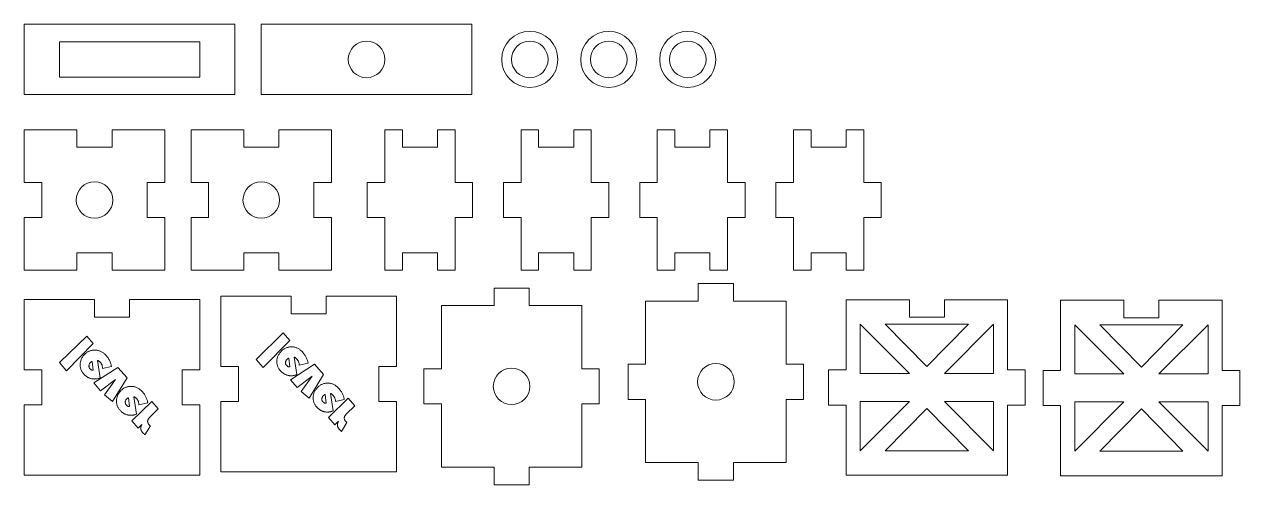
# Model space of a CAD drawing. Header units: inches. Extents: x 0.18 to 8.84, y -3.52 to -0.25.
import ezdxf

# ---------------------------------------------------------------- set-up
doc = ezdxf.new("R2010")
doc.units = ezdxf.units.IN
doc.header["$MEASUREMENT"] = 0
doc.layers.add('Layer 1', color=7, linetype='Continuous')

# ---------------------------------------------------------------- blocks, each defined once
blk = doc.blocks.new('block 2')
at = {"layer": 'Layer 1', "color": 7, "lineweight": 15, "true_color": 0xffffff}
blk.add_lwpolyline([(1.4336, -0.6208), (1.4336, -0.3708)], dxfattribs=at)
blk = doc.blocks.new('block 3')
at = {"layer": 'Layer 1', "color": 7, "lineweight": 15, "true_color": 0xffffff}
blk.add_lwpolyline([(1.4336, -0.3708), (0.4336, -0.3708)], dxfattribs=at)
blk = doc.blocks.new('block 4')
at = {"layer": 'Layer 1', "color": 7, "lineweight": 15, "true_color": 0xffffff}
blk.add_lwpolyline([(0.4336, -0.3708), (0.4336, -0.6208)], dxfattribs=at)
blk = doc.blocks.new('block 5')
at = {"layer": 'Layer 1', "color": 7, "lineweight": 15, "true_color": 0xffffff}
blk.add_lwpolyline([(0.4336, -0.6208), (1.4336, -0.6208)], dxfattribs=at)
blk = doc.blocks.new('block 6')
at = {"layer": 'Layer 1', "color": 7, "lineweight": 15, "true_color": 0xffffff}
blk.add_lwpolyline([(1.6836, -0.2458), (0.1836, -0.2458)], dxfattribs=at)
blk = doc.blocks.new('block 7')
at = {"layer": 'Layer 1', "color": 7, "lineweight": 15, "true_color": 0xffffff}
blk.add_lwpolyline([(1.6836, -0.7458), (1.6836, -0.2458)], dxfattribs=at)
blk = doc.blocks.new('block 8')
at = {"layer": 'Layer 1', "color": 7, "lineweight": 15, "true_color": 0xffffff}
blk.add_lwpolyline([(0.1836, -0.7458), (1.6836, -0.7458)], dxfattribs=at)
blk = doc.blocks.new('block 9')
at = {"layer": 'Layer 1', "color": 7, "lineweight": 15, "true_color": 0xffffff}
blk.add_lwpolyline([(0.1836, -0.2458), (0.1836, -0.7458)], dxfattribs=at)
blk = doc.blocks.new('block 11')
at = {"layer": 'Layer 1', "color": 7, "lineweight": 15, "true_color": 0xffffff}
blk.add_open_spline([(2.7508, -0.4958), (2.7508, -0.424), (2.6926, -0.3658), (2.6208, -0.3658), (2.549, -0.3658), (2.4908, -0.424), (2.4908, -0.4958), (2.4908, -0.5676), (2.549, -0.6258), (2.6208, -0.6258), (2.6926, -0.6258), (2.7508, -0.5676), (2.7508, -0.4958), (2.7508, -0.4958), (2.7508, -0.4958), (2.7508, -0.4958)], degree=3, knots=[0, 0, 0, 0, 1, 1, 1, 2, 2, 2, 3, 3, 3, 4, 4, 4, 5, 5, 5, 5], dxfattribs=at)
blk = doc.blocks.new('block 12')
at = {"layer": 'Layer 1', "color": 7, "lineweight": 15, "true_color": 0xffffff}
blk.add_lwpolyline([(3.3708, -0.2458), (1.8708, -0.2458)], dxfattribs=at)
blk = doc.blocks.new('block 13')
at = {"layer": 'Layer 1', "color": 7, "lineweight": 15, "true_color": 0xffffff}
blk.add_lwpolyline([(3.3708, -0.7458), (3.3708, -0.2458)], dxfattribs=at)
blk = doc.blocks.new('block 14')
at = {"layer": 'Layer 1', "color": 7, "lineweight": 15, "true_color": 0xffffff}
blk.add_lwpolyline([(1.8708, -0.7458), (3.3708, -0.7458)], dxfattribs=at)
blk = doc.blocks.new('block 15')
at = {"layer": 'Layer 1', "color": 7, "lineweight": 15, "true_color": 0xffffff}
blk.add_lwpolyline([(1.8708, -0.2458), (1.8708, -0.7458)], dxfattribs=at)
blk = doc.blocks.new('block 10')
at = {"layer": 'Layer 1'}
for name in ['block 12', 'block 15', 'block 13', 'block 11', 'block 14']:
    blk.add_blockref(name, (0, 0), dxfattribs=at)
blk = doc.blocks.new('block 17')
at = {"layer": 'Layer 1', "color": 7, "lineweight": 15, "true_color": 0xffffff}
blk.add_open_spline([(0.8136, -1.4964), (0.8136, -1.4246), (0.7554, -1.3664), (0.6836, -1.3664), (0.6118, -1.3664), (0.5536, -1.4246), (0.5536, -1.4964), (0.5536, -1.5682), (0.6118, -1.6264), (0.6836, -1.6264), (0.7554, -1.6264), (0.8136, -1.5682), (0.8136, -1.4964), (0.8136, -1.4964), (0.8136, -1.4964), (0.8136, -1.4964)], degree=3, knots=[0, 0, 0, 0, 1, 1, 1, 2, 2, 2, 3, 3, 3, 4, 4, 4, 5, 5, 5, 5], dxfattribs=at)
blk = doc.blocks.new('block 18')
at = {"layer": 'Layer 1', "color": 7, "lineweight": 15, "true_color": 0xffffff}
blk.add_lwpolyline([(0.5586, -0.9964), (0.1836, -0.9964)], dxfattribs=at)
blk = doc.blocks.new('block 19')
at = {"layer": 'Layer 1', "color": 7, "lineweight": 15, "true_color": 0xffffff}
blk.add_lwpolyline([(0.5586, -1.1214), (0.5586, -0.9964)], dxfattribs=at)
blk = doc.blocks.new('block 20')
at = {"layer": 'Layer 1', "color": 7, "lineweight": 15, "true_color": 0xffffff}
blk.add_lwpolyline([(0.8086, -1.1214), (0.5586, -1.1214)], dxfattribs=at)
blk = doc.blocks.new('block 21')
at = {"layer": 'Layer 1', "color": 7, "lineweight": 15, "true_color": 0xffffff}
blk.add_lwpolyline([(0.8086, -0.9964), (0.8086, -1.1214)], dxfattribs=at)
blk = doc.blocks.new('block 22')
at = {"layer": 'Layer 1', "color": 7, "lineweight": 15, "true_color": 0xffffff}
blk.add_lwpolyline([(1.1836, -0.9964), (0.8086, -0.9964)], dxfattribs=at)
blk = doc.blocks.new('block 23')
at = {"layer": 'Layer 1', "color": 7, "lineweight": 15, "true_color": 0xffffff}
blk.add_lwpolyline([(1.1836, -1.3714), (1.1836, -0.9964)], dxfattribs=at)
blk = doc.blocks.new('block 24')
at = {"layer": 'Layer 1', "color": 7, "lineweight": 15, "true_color": 0xffffff}
blk.add_lwpolyline([(1.0586, -1.3714), (1.1836, -1.3714)], dxfattribs=at)
blk = doc.blocks.new('block 25')
at = {"layer": 'Layer 1', "color": 7, "lineweight": 15, "true_color": 0xffffff}
blk.add_lwpolyline([(1.0586, -1.6214), (1.0586, -1.3714)], dxfattribs=at)
blk = doc.blocks.new('block 26')
at = {"layer": 'Layer 1', "color": 7, "lineweight": 15, "true_color": 0xffffff}
blk.add_lwpolyline([(1.1836, -1.6214), (1.0586, -1.6214)], dxfattribs=at)
blk = doc.blocks.new('block 27')
at = {"layer": 'Layer 1', "color": 7, "lineweight": 15, "true_color": 0xffffff}
blk.add_lwpolyline([(1.1836, -1.9964), (1.1836, -1.6214)], dxfattribs=at)
blk = doc.blocks.new('block 28')
at = {"layer": 'Layer 1', "color": 7, "lineweight": 15, "true_color": 0xffffff}
blk.add_lwpolyline([(0.8086, -1.9964), (1.1836, -1.9964)], dxfattribs=at)
blk = doc.blocks.new('block 29')
at = {"layer": 'Layer 1', "color": 7, "lineweight": 15, "true_color": 0xffffff}
blk.add_lwpolyline([(0.8086, -1.8714), (0.8086, -1.9964)], dxfattribs=at)
blk = doc.blocks.new('block 30')
at = {"layer": 'Layer 1', "color": 7, "lineweight": 15, "true_color": 0xffffff}
blk.add_lwpolyline([(0.5586, -1.8714), (0.8086, -1.8714)], dxfattribs=at)
blk = doc.blocks.new('block 31')
at = {"layer": 'Layer 1', "color": 7, "lineweight": 15, "true_color": 0xffffff}
blk.add_lwpolyline([(0.5586, -1.9964), (0.5586, -1.8714)], dxfattribs=at)
blk = doc.blocks.new('block 32')
at = {"layer": 'Layer 1', "color": 7, "lineweight": 15, "true_color": 0xffffff}
blk.add_lwpolyline([(0.1836, -1.9964), (0.5586, -1.9964)], dxfattribs=at)
blk = doc.blocks.new('block 33')
at = {"layer": 'Layer 1', "color": 7, "lineweight": 15, "true_color": 0xffffff}
blk.add_lwpolyline([(0.1836, -1.6214), (0.1836, -1.9964)], dxfattribs=at)
blk = doc.blocks.new('block 34')
at = {"layer": 'Layer 1', "color": 7, "lineweight": 15, "true_color": 0xffffff}
blk.add_lwpolyline([(0.3086, -1.6214), (0.1836, -1.6214)], dxfattribs=at)
blk = doc.blocks.new('block 35')
at = {"layer": 'Layer 1', "color": 7, "lineweight": 15, "true_color": 0xffffff}
blk.add_lwpolyline([(0.3086, -1.3714), (0.3086, -1.6214)], dxfattribs=at)
blk = doc.blocks.new('block 36')
at = {"layer": 'Layer 1', "color": 7, "lineweight": 15, "true_color": 0xffffff}
blk.add_lwpolyline([(0.1836, -1.3714), (0.3086, -1.3714)], dxfattribs=at)
blk = doc.blocks.new('block 37')
at = {"layer": 'Layer 1', "color": 7, "lineweight": 15, "true_color": 0xffffff}
blk.add_lwpolyline([(0.1836, -0.9964), (0.1836, -1.3714)], dxfattribs=at)
blk = doc.blocks.new('block 16')
at = {"layer": 'Layer 1'}
for name in ['block 18', 'block 37', 'block 19', 'block 21', 'block 22', 'block 23', 'block 20', 'block 36', 'block 35', 'block 17', 'block 24', 'block 25', 'block 33', 'block 34', 'block 26', 'block 27', 'block 30', 'block 31', 'block 29', 'block 32', 'block 28']:
    blk.add_blockref(name, (0, 0), dxfattribs=at)
blk = doc.blocks.new('block 39')
at = {"layer": 'Layer 1', "color": 7, "lineweight": 15, "true_color": 0xffffff}
blk.add_open_spline([(2.0008, -1.4964), (2.0008, -1.4246), (1.9426, -1.3664), (1.8708, -1.3664), (1.799, -1.3664), (1.7408, -1.4246), (1.7408, -1.4964), (1.7408, -1.5682), (1.799, -1.6264), (1.8708, -1.6264), (1.9426, -1.6264), (2.0008, -1.5682), (2.0008, -1.4964), (2.0008, -1.4964), (2.0008, -1.4964), (2.0008, -1.4964)], degree=3, knots=[0, 0, 0, 0, 1, 1, 1, 2, 2, 2, 3, 3, 3, 4, 4, 4, 5, 5, 5, 5], dxfattribs=at)
blk = doc.blocks.new('block 40')
at = {"layer": 'Layer 1', "color": 7, "lineweight": 15, "true_color": 0xffffff}
blk.add_lwpolyline([(1.7458, -0.9964), (1.3708, -0.9964)], dxfattribs=at)
blk = doc.blocks.new('block 41')
at = {"layer": 'Layer 1', "color": 7, "lineweight": 15, "true_color": 0xffffff}
blk.add_lwpolyline([(1.7458, -1.1214), (1.7458, -0.9964)], dxfattribs=at)
blk = doc.blocks.new('block 42')
at = {"layer": 'Layer 1', "color": 7, "lineweight": 15, "true_color": 0xffffff}
blk.add_lwpolyline([(1.9958, -1.1214), (1.7458, -1.1214)], dxfattribs=at)
blk = doc.blocks.new('block 43')
at = {"layer": 'Layer 1', "color": 7, "lineweight": 15, "true_color": 0xffffff}
blk.add_lwpolyline([(1.9958, -0.9964), (1.9958, -1.1214)], dxfattribs=at)
blk = doc.blocks.new('block 44')
at = {"layer": 'Layer 1', "color": 7, "lineweight": 15, "true_color": 0xffffff}
blk.add_lwpolyline([(2.3708, -0.9964), (1.9958, -0.9964)], dxfattribs=at)
blk = doc.blocks.new('block 45')
at = {"layer": 'Layer 1', "color": 7, "lineweight": 15, "true_color": 0xffffff}
blk.add_lwpolyline([(2.3708, -1.3714), (2.3708, -0.9964)], dxfattribs=at)
blk = doc.blocks.new('block 46')
at = {"layer": 'Layer 1', "color": 7, "lineweight": 15, "true_color": 0xffffff}
blk.add_lwpolyline([(2.2458, -1.3714), (2.3708, -1.3714)], dxfattribs=at)
blk = doc.blocks.new('block 47')
at = {"layer": 'Layer 1', "color": 7, "lineweight": 15, "true_color": 0xffffff}
blk.add_lwpolyline([(2.2458, -1.6214), (2.2458, -1.3714)], dxfattribs=at)
blk = doc.blocks.new('block 48')
at = {"layer": 'Layer 1', "color": 7, "lineweight": 15, "true_color": 0xffffff}
blk.add_lwpolyline([(2.3708, -1.6214), (2.2458, -1.6214)], dxfattribs=at)
blk = doc.blocks.new('block 49')
at = {"layer": 'Layer 1', "color": 7, "lineweight": 15, "true_color": 0xffffff}
blk.add_lwpolyline([(2.3708, -1.9964), (2.3708, -1.6214)], dxfattribs=at)
blk = doc.blocks.new('block 50')
at = {"layer": 'Layer 1', "color": 7, "lineweight": 15, "true_color": 0xffffff}
blk.add_lwpolyline([(1.9958, -1.9964), (2.3708, -1.9964)], dxfattribs=at)
blk = doc.blocks.new('block 51')
at = {"layer": 'Layer 1', "color": 7, "lineweight": 15, "true_color": 0xffffff}
blk.add_lwpolyline([(1.9958, -1.8714), (1.9958, -1.9964)], dxfattribs=at)
blk = doc.blocks.new('block 52')
at = {"layer": 'Layer 1', "color": 7, "lineweight": 15, "true_color": 0xffffff}
blk.add_lwpolyline([(1.7458, -1.8714), (1.9958, -1.8714)], dxfattribs=at)
blk = doc.blocks.new('block 53')
at = {"layer": 'Layer 1', "color": 7, "lineweight": 15, "true_color": 0xffffff}
blk.add_lwpolyline([(1.7458, -1.9964), (1.7458, -1.8714)], dxfattribs=at)
blk = doc.blocks.new('block 54')
at = {"layer": 'Layer 1', "color": 7, "lineweight": 15, "true_color": 0xffffff}
blk.add_lwpolyline([(1.3708, -1.9964), (1.7458, -1.9964)], dxfattribs=at)
blk = doc.blocks.new('block 55')
at = {"layer": 'Layer 1', "color": 7, "lineweight": 15, "true_color": 0xffffff}
blk.add_lwpolyline([(1.3708, -1.6214), (1.3708, -1.9964)], dxfattribs=at)
blk = doc.blocks.new('block 56')
at = {"layer": 'Layer 1', "color": 7, "lineweight": 15, "true_color": 0xffffff}
blk.add_lwpolyline([(1.4958, -1.6214), (1.3708, -1.6214)], dxfattribs=at)
blk = doc.blocks.new('block 57')
at = {"layer": 'Layer 1', "color": 7, "lineweight": 15, "true_color": 0xffffff}
blk.add_lwpolyline([(1.4958, -1.3714), (1.4958, -1.6214)], dxfattribs=at)
blk = doc.blocks.new('block 58')
at = {"layer": 'Layer 1', "color": 7, "lineweight": 15, "true_color": 0xffffff}
blk.add_lwpolyline([(1.3708, -1.3714), (1.4958, -1.3714)], dxfattribs=at)
blk = doc.blocks.new('block 59')
at = {"layer": 'Layer 1', "color": 7, "lineweight": 15, "true_color": 0xffffff}
blk.add_lwpolyline([(1.3708, -0.9964), (1.3708, -1.3714)], dxfattribs=at)
blk = doc.blocks.new('block 38')
at = {"layer": 'Layer 1'}
for name in ['block 40', 'block 59', 'block 41', 'block 43', 'block 44', 'block 45', 'block 42', 'block 58', 'block 57', 'block 39', 'block 46', 'block 47', 'block 55', 'block 56', 'block 48', 'block 49', 'block 52', 'block 53', 'block 51', 'block 54', 'block 50']:
    blk.add_blockref(name, (0, 0), dxfattribs=at)
blk = doc.blocks.new('block 61')
at = {"layer": 'Layer 1', "color": 7, "lineweight": 15, "true_color": 0xffffff}
blk.add_lwpolyline([(2.8758, -0.9964), (2.7508, -0.9964)], dxfattribs=at)
blk = doc.blocks.new('block 62')
at = {"layer": 'Layer 1', "color": 7, "lineweight": 15, "true_color": 0xffffff}
blk.add_lwpolyline([(2.8758, -1.1214), (2.8758, -0.9964)], dxfattribs=at)
blk = doc.blocks.new('block 63')
at = {"layer": 'Layer 1', "color": 7, "lineweight": 15, "true_color": 0xffffff}
blk.add_lwpolyline([(3.1258, -1.1214), (2.8758, -1.1214)], dxfattribs=at)
blk = doc.blocks.new('block 64')
at = {"layer": 'Layer 1', "color": 7, "lineweight": 15, "true_color": 0xffffff}
blk.add_lwpolyline([(3.1258, -0.9964), (3.1258, -1.1214)], dxfattribs=at)
blk = doc.blocks.new('block 65')
at = {"layer": 'Layer 1', "color": 7, "lineweight": 15, "true_color": 0xffffff}
blk.add_lwpolyline([(3.2508, -0.9964), (3.1258, -0.9964)], dxfattribs=at)
blk = doc.blocks.new('block 66')
at = {"layer": 'Layer 1', "color": 7, "lineweight": 15, "true_color": 0xffffff}
blk.add_lwpolyline([(3.2508, -1.3714), (3.2508, -0.9964)], dxfattribs=at)
blk = doc.blocks.new('block 67')
at = {"layer": 'Layer 1', "color": 7, "lineweight": 15, "true_color": 0xffffff}
blk.add_lwpolyline([(3.3758, -1.3714), (3.2508, -1.3714)], dxfattribs=at)
blk = doc.blocks.new('block 68')
at = {"layer": 'Layer 1', "color": 7, "lineweight": 15, "true_color": 0xffffff}
blk.add_lwpolyline([(3.3758, -1.6214), (3.3758, -1.3714)], dxfattribs=at)
blk = doc.blocks.new('block 69')
at = {"layer": 'Layer 1', "color": 7, "lineweight": 15, "true_color": 0xffffff}
blk.add_lwpolyline([(3.2508, -1.6214), (3.3758, -1.6214)], dxfattribs=at)
blk = doc.blocks.new('block 70')
at = {"layer": 'Layer 1', "color": 7, "lineweight": 15, "true_color": 0xffffff}
blk.add_lwpolyline([(3.2508, -1.9964), (3.2508, -1.6214)], dxfattribs=at)
blk = doc.blocks.new('block 71')
at = {"layer": 'Layer 1', "color": 7, "lineweight": 15, "true_color": 0xffffff}
blk.add_lwpolyline([(3.1258, -1.9964), (3.2508, -1.9964)], dxfattribs=at)
blk = doc.blocks.new('block 72')
at = {"layer": 'Layer 1', "color": 7, "lineweight": 15, "true_color": 0xffffff}
blk.add_lwpolyline([(3.1258, -1.8714), (3.1258, -1.9964)], dxfattribs=at)
blk = doc.blocks.new('block 73')
at = {"layer": 'Layer 1', "color": 7, "lineweight": 15, "true_color": 0xffffff}
blk.add_lwpolyline([(2.8758, -1.8714), (3.1258, -1.8714)], dxfattribs=at)
blk = doc.blocks.new('block 74')
at = {"layer": 'Layer 1', "color": 7, "lineweight": 15, "true_color": 0xffffff}
blk.add_lwpolyline([(2.8758, -1.9964), (2.8758, -1.8714)], dxfattribs=at)
blk = doc.blocks.new('block 75')
at = {"layer": 'Layer 1', "color": 7, "lineweight": 15, "true_color": 0xffffff}
blk.add_lwpolyline([(2.7508, -1.9964), (2.8758, -1.9964)], dxfattribs=at)
blk = doc.blocks.new('block 76')
at = {"layer": 'Layer 1', "color": 7, "lineweight": 15, "true_color": 0xffffff}
blk.add_lwpolyline([(2.7508, -1.6214), (2.7508, -1.9964)], dxfattribs=at)
blk = doc.blocks.new('block 77')
at = {"layer": 'Layer 1', "color": 7, "lineweight": 15, "true_color": 0xffffff}
blk.add_lwpolyline([(2.6258, -1.6214), (2.7508, -1.6214)], dxfattribs=at)
blk = doc.blocks.new('block 78')
at = {"layer": 'Layer 1', "color": 7, "lineweight": 15, "true_color": 0xffffff}
blk.add_lwpolyline([(2.6258, -1.3714), (2.6258, -1.6214)], dxfattribs=at)
blk = doc.blocks.new('block 79')
at = {"layer": 'Layer 1', "color": 7, "lineweight": 15, "true_color": 0xffffff}
blk.add_lwpolyline([(2.7508, -1.3714), (2.6258, -1.3714)], dxfattribs=at)
blk = doc.blocks.new('block 80')
at = {"layer": 'Layer 1', "color": 7, "lineweight": 15, "true_color": 0xffffff}
blk.add_lwpolyline([(2.7508, -0.9964), (2.7508, -1.3714)], dxfattribs=at)
blk = doc.blocks.new('block 60')
at = {"layer": 'Layer 1'}
for name in ['block 61', 'block 80', 'block 62', 'block 64', 'block 65', 'block 66', 'block 63', 'block 78', 'block 79', 'block 67', 'block 68', 'block 77', 'block 76', 'block 69', 'block 70', 'block 73', 'block 74', 'block 72', 'block 75', 'block 71']:
    blk.add_blockref(name, (0, 0), dxfattribs=at)
blk = doc.blocks.new('block 82')
at = {"layer": 'Layer 1', "color": 7, "lineweight": 15, "true_color": 0xffffff}
blk.add_lwpolyline([(3.846, -0.9964), (3.721, -0.9964)], dxfattribs=at)
blk = doc.blocks.new('block 83')
at = {"layer": 'Layer 1', "color": 7, "lineweight": 15, "true_color": 0xffffff}
blk.add_lwpolyline([(3.846, -1.1214), (3.846, -0.9964)], dxfattribs=at)
blk = doc.blocks.new('block 84')
at = {"layer": 'Layer 1', "color": 7, "lineweight": 15, "true_color": 0xffffff}
blk.add_lwpolyline([(4.096, -1.1214), (3.846, -1.1214)], dxfattribs=at)
blk = doc.blocks.new('block 85')
at = {"layer": 'Layer 1', "color": 7, "lineweight": 15, "true_color": 0xffffff}
blk.add_lwpolyline([(4.096, -0.9964), (4.096, -1.1214)], dxfattribs=at)
blk = doc.blocks.new('block 86')
at = {"layer": 'Layer 1', "color": 7, "lineweight": 15, "true_color": 0xffffff}
blk.add_lwpolyline([(4.221, -0.9964), (4.096, -0.9964)], dxfattribs=at)
blk = doc.blocks.new('block 87')
at = {"layer": 'Layer 1', "color": 7, "lineweight": 15, "true_color": 0xffffff}
blk.add_lwpolyline([(4.221, -1.3714), (4.221, -0.9964)], dxfattribs=at)
blk = doc.blocks.new('block 88')
at = {"layer": 'Layer 1', "color": 7, "lineweight": 15, "true_color": 0xffffff}
blk.add_lwpolyline([(4.346, -1.3714), (4.221, -1.3714)], dxfattribs=at)
blk = doc.blocks.new('block 89')
at = {"layer": 'Layer 1', "color": 7, "lineweight": 15, "true_color": 0xffffff}
blk.add_lwpolyline([(4.346, -1.6214), (4.346, -1.3714)], dxfattribs=at)
blk = doc.blocks.new('block 90')
at = {"layer": 'Layer 1', "color": 7, "lineweight": 15, "true_color": 0xffffff}
blk.add_lwpolyline([(4.221, -1.6214), (4.346, -1.6214)], dxfattribs=at)
blk = doc.blocks.new('block 91')
at = {"layer": 'Layer 1', "color": 7, "lineweight": 15, "true_color": 0xffffff}
blk.add_lwpolyline([(4.221, -1.9964), (4.221, -1.6214)], dxfattribs=at)
blk = doc.blocks.new('block 92')
at = {"layer": 'Layer 1', "color": 7, "lineweight": 15, "true_color": 0xffffff}
blk.add_lwpolyline([(4.096, -1.9964), (4.221, -1.9964)], dxfattribs=at)
blk = doc.blocks.new('block 93')
at = {"layer": 'Layer 1', "color": 7, "lineweight": 15, "true_color": 0xffffff}
blk.add_lwpolyline([(4.096, -1.8714), (4.096, -1.9964)], dxfattribs=at)
blk = doc.blocks.new('block 94')
at = {"layer": 'Layer 1', "color": 7, "lineweight": 15, "true_color": 0xffffff}
blk.add_lwpolyline([(3.846, -1.8714), (4.096, -1.8714)], dxfattribs=at)
blk = doc.blocks.new('block 95')
at = {"layer": 'Layer 1', "color": 7, "lineweight": 15, "true_color": 0xffffff}
blk.add_lwpolyline([(3.846, -1.9964), (3.846, -1.8714)], dxfattribs=at)
blk = doc.blocks.new('block 96')
at = {"layer": 'Layer 1', "color": 7, "lineweight": 15, "true_color": 0xffffff}
blk.add_lwpolyline([(3.721, -1.9964), (3.846, -1.9964)], dxfattribs=at)
blk = doc.blocks.new('block 97')
at = {"layer": 'Layer 1', "color": 7, "lineweight": 15, "true_color": 0xffffff}
blk.add_lwpolyline([(3.721, -1.6214), (3.721, -1.9964)], dxfattribs=at)
blk = doc.blocks.new('block 98')
at = {"layer": 'Layer 1', "color": 7, "lineweight": 15, "true_color": 0xffffff}
blk.add_lwpolyline([(3.596, -1.6214), (3.721, -1.6214)], dxfattribs=at)
blk = doc.blocks.new('block 99')
at = {"layer": 'Layer 1', "color": 7, "lineweight": 15, "true_color": 0xffffff}
blk.add_lwpolyline([(3.596, -1.3714), (3.596, -1.6214)], dxfattribs=at)
blk = doc.blocks.new('block 100')
at = {"layer": 'Layer 1', "color": 7, "lineweight": 15, "true_color": 0xffffff}
blk.add_lwpolyline([(3.721, -1.3714), (3.596, -1.3714)], dxfattribs=at)
blk = doc.blocks.new('block 101')
at = {"layer": 'Layer 1', "color": 7, "lineweight": 15, "true_color": 0xffffff}
blk.add_lwpolyline([(3.721, -0.9964), (3.721, -1.3714)], dxfattribs=at)
blk = doc.blocks.new('block 81')
at = {"layer": 'Layer 1'}
for name in ['block 82', 'block 101', 'block 83', 'block 85', 'block 86', 'block 87', 'block 84', 'block 99', 'block 100', 'block 88', 'block 89', 'block 98', 'block 97', 'block 90', 'block 91', 'block 94', 'block 95', 'block 93', 'block 96', 'block 92']:
    blk.add_blockref(name, (0, 0), dxfattribs=at)
blk = doc.blocks.new('block 103')
at = {"layer": 'Layer 1', "color": 7, "lineweight": 15, "true_color": 0xffffff}
blk.add_lwpolyline([(4.8163, -0.9964), (4.6913, -0.9964)], dxfattribs=at)
blk = doc.blocks.new('block 104')
at = {"layer": 'Layer 1', "color": 7, "lineweight": 15, "true_color": 0xffffff}
blk.add_lwpolyline([(4.8163, -1.1214), (4.8163, -0.9964)], dxfattribs=at)
blk = doc.blocks.new('block 105')
at = {"layer": 'Layer 1', "color": 7, "lineweight": 15, "true_color": 0xffffff}
blk.add_lwpolyline([(5.0663, -1.1214), (4.8163, -1.1214)], dxfattribs=at)
blk = doc.blocks.new('block 106')
at = {"layer": 'Layer 1', "color": 7, "lineweight": 15, "true_color": 0xffffff}
blk.add_lwpolyline([(5.0663, -0.9964), (5.0663, -1.1214)], dxfattribs=at)
blk = doc.blocks.new('block 107')
at = {"layer": 'Layer 1', "color": 7, "lineweight": 15, "true_color": 0xffffff}
blk.add_lwpolyline([(5.1913, -0.9964), (5.0663, -0.9964)], dxfattribs=at)
blk = doc.blocks.new('block 108')
at = {"layer": 'Layer 1', "color": 7, "lineweight": 15, "true_color": 0xffffff}
blk.add_lwpolyline([(5.1913, -1.3714), (5.1913, -0.9964)], dxfattribs=at)
blk = doc.blocks.new('block 109')
at = {"layer": 'Layer 1', "color": 7, "lineweight": 15, "true_color": 0xffffff}
blk.add_lwpolyline([(5.3163, -1.3714), (5.1913, -1.3714)], dxfattribs=at)
blk = doc.blocks.new('block 110')
at = {"layer": 'Layer 1', "color": 7, "lineweight": 15, "true_color": 0xffffff}
blk.add_lwpolyline([(5.3163, -1.6214), (5.3163, -1.3714)], dxfattribs=at)
blk = doc.blocks.new('block 111')
at = {"layer": 'Layer 1', "color": 7, "lineweight": 15, "true_color": 0xffffff}
blk.add_lwpolyline([(5.1913, -1.6214), (5.3163, -1.6214)], dxfattribs=at)
blk = doc.blocks.new('block 112')
at = {"layer": 'Layer 1', "color": 7, "lineweight": 15, "true_color": 0xffffff}
blk.add_lwpolyline([(5.1913, -1.9964), (5.1913, -1.6214)], dxfattribs=at)
blk = doc.blocks.new('block 113')
at = {"layer": 'Layer 1', "color": 7, "lineweight": 15, "true_color": 0xffffff}
blk.add_lwpolyline([(5.0663, -1.9964), (5.1913, -1.9964)], dxfattribs=at)
blk = doc.blocks.new('block 114')
at = {"layer": 'Layer 1', "color": 7, "lineweight": 15, "true_color": 0xffffff}
blk.add_lwpolyline([(5.0663, -1.8714), (5.0663, -1.9964)], dxfattribs=at)
blk = doc.blocks.new('block 115')
at = {"layer": 'Layer 1', "color": 7, "lineweight": 15, "true_color": 0xffffff}
blk.add_lwpolyline([(4.8163, -1.8714), (5.0663, -1.8714)], dxfattribs=at)
blk = doc.blocks.new('block 116')
at = {"layer": 'Layer 1', "color": 7, "lineweight": 15, "true_color": 0xffffff}
blk.add_lwpolyline([(4.8163, -1.9964), (4.8163, -1.8714)], dxfattribs=at)
blk = doc.blocks.new('block 117')
at = {"layer": 'Layer 1', "color": 7, "lineweight": 15, "true_color": 0xffffff}
blk.add_lwpolyline([(4.6913, -1.9964), (4.8163, -1.9964)], dxfattribs=at)
blk = doc.blocks.new('block 118')
at = {"layer": 'Layer 1', "color": 7, "lineweight": 15, "true_color": 0xffffff}
blk.add_lwpolyline([(4.6913, -1.6214), (4.6913, -1.9964)], dxfattribs=at)
blk = doc.blocks.new('block 119')
at = {"layer": 'Layer 1', "color": 7, "lineweight": 15, "true_color": 0xffffff}
blk.add_lwpolyline([(4.5663, -1.6214), (4.6913, -1.6214)], dxfattribs=at)
blk = doc.blocks.new('block 120')
at = {"layer": 'Layer 1', "color": 7, "lineweight": 15, "true_color": 0xffffff}
blk.add_lwpolyline([(4.5663, -1.3714), (4.5663, -1.6214)], dxfattribs=at)
blk = doc.blocks.new('block 121')
at = {"layer": 'Layer 1', "color": 7, "lineweight": 15, "true_color": 0xffffff}
blk.add_lwpolyline([(4.6913, -1.3714), (4.5663, -1.3714)], dxfattribs=at)
blk = doc.blocks.new('block 122')
at = {"layer": 'Layer 1', "color": 7, "lineweight": 15, "true_color": 0xffffff}
blk.add_lwpolyline([(4.6913, -0.9964), (4.6913, -1.3714)], dxfattribs=at)
blk = doc.blocks.new('block 102')
at = {"layer": 'Layer 1'}
for name in ['block 103', 'block 122', 'block 104', 'block 106', 'block 107', 'block 108', 'block 105', 'block 120', 'block 121', 'block 109', 'block 110', 'block 119', 'block 118', 'block 111', 'block 112', 'block 115', 'block 116', 'block 114', 'block 117', 'block 113']:
    blk.add_blockref(name, (0, 0), dxfattribs=at)
blk = doc.blocks.new('block 124')
at = {"layer": 'Layer 1', "color": 7, "lineweight": 15, "true_color": 0xffffff}
blk.add_lwpolyline([(5.7865, -0.9964), (5.6615, -0.9964)], dxfattribs=at)
blk = doc.blocks.new('block 125')
at = {"layer": 'Layer 1', "color": 7, "lineweight": 15, "true_color": 0xffffff}
blk.add_lwpolyline([(5.7865, -1.1214), (5.7865, -0.9964)], dxfattribs=at)
blk = doc.blocks.new('block 126')
at = {"layer": 'Layer 1', "color": 7, "lineweight": 15, "true_color": 0xffffff}
blk.add_lwpolyline([(6.0365, -1.1214), (5.7865, -1.1214)], dxfattribs=at)
blk = doc.blocks.new('block 127')
at = {"layer": 'Layer 1', "color": 7, "lineweight": 15, "true_color": 0xffffff}
blk.add_lwpolyline([(6.0365, -0.9964), (6.0365, -1.1214)], dxfattribs=at)
blk = doc.blocks.new('block 128')
at = {"layer": 'Layer 1', "color": 7, "lineweight": 15, "true_color": 0xffffff}
blk.add_lwpolyline([(6.1615, -0.9964), (6.0365, -0.9964)], dxfattribs=at)
blk = doc.blocks.new('block 129')
at = {"layer": 'Layer 1', "color": 7, "lineweight": 15, "true_color": 0xffffff}
blk.add_lwpolyline([(6.1615, -1.3714), (6.1615, -0.9964)], dxfattribs=at)
blk = doc.blocks.new('block 130')
at = {"layer": 'Layer 1', "color": 7, "lineweight": 15, "true_color": 0xffffff}
blk.add_lwpolyline([(6.2865, -1.3714), (6.1615, -1.3714)], dxfattribs=at)
blk = doc.blocks.new('block 131')
at = {"layer": 'Layer 1', "color": 7, "lineweight": 15, "true_color": 0xffffff}
blk.add_lwpolyline([(6.2865, -1.6214), (6.2865, -1.3714)], dxfattribs=at)
blk = doc.blocks.new('block 132')
at = {"layer": 'Layer 1', "color": 7, "lineweight": 15, "true_color": 0xffffff}
blk.add_lwpolyline([(6.1615, -1.6214), (6.2865, -1.6214)], dxfattribs=at)
blk = doc.blocks.new('block 133')
at = {"layer": 'Layer 1', "color": 7, "lineweight": 15, "true_color": 0xffffff}
blk.add_lwpolyline([(6.1615, -1.9964), (6.1615, -1.6214)], dxfattribs=at)
blk = doc.blocks.new('block 134')
at = {"layer": 'Layer 1', "color": 7, "lineweight": 15, "true_color": 0xffffff}
blk.add_lwpolyline([(6.0365, -1.9964), (6.1615, -1.9964)], dxfattribs=at)
blk = doc.blocks.new('block 135')
at = {"layer": 'Layer 1', "color": 7, "lineweight": 15, "true_color": 0xffffff}
blk.add_lwpolyline([(6.0365, -1.8714), (6.0365, -1.9964)], dxfattribs=at)
blk = doc.blocks.new('block 136')
at = {"layer": 'Layer 1', "color": 7, "lineweight": 15, "true_color": 0xffffff}
blk.add_lwpolyline([(5.7865, -1.8714), (6.0365, -1.8714)], dxfattribs=at)
blk = doc.blocks.new('block 137')
at = {"layer": 'Layer 1', "color": 7, "lineweight": 15, "true_color": 0xffffff}
blk.add_lwpolyline([(5.7865, -1.9964), (5.7865, -1.8714)], dxfattribs=at)
blk = doc.blocks.new('block 138')
at = {"layer": 'Layer 1', "color": 7, "lineweight": 15, "true_color": 0xffffff}
blk.add_lwpolyline([(5.6615, -1.9964), (5.7865, -1.9964)], dxfattribs=at)
blk = doc.blocks.new('block 139')
at = {"layer": 'Layer 1', "color": 7, "lineweight": 15, "true_color": 0xffffff}
blk.add_lwpolyline([(5.6615, -1.6214), (5.6615, -1.9964)], dxfattribs=at)
blk = doc.blocks.new('block 140')
at = {"layer": 'Layer 1', "color": 7, "lineweight": 15, "true_color": 0xffffff}
blk.add_lwpolyline([(5.5365, -1.6214), (5.6615, -1.6214)], dxfattribs=at)
blk = doc.blocks.new('block 141')
at = {"layer": 'Layer 1', "color": 7, "lineweight": 15, "true_color": 0xffffff}
blk.add_lwpolyline([(5.5365, -1.3714), (5.5365, -1.6214)], dxfattribs=at)
blk = doc.blocks.new('block 142')
at = {"layer": 'Layer 1', "color": 7, "lineweight": 15, "true_color": 0xffffff}
blk.add_lwpolyline([(5.6615, -1.3714), (5.5365, -1.3714)], dxfattribs=at)
blk = doc.blocks.new('block 143')
at = {"layer": 'Layer 1', "color": 7, "lineweight": 15, "true_color": 0xffffff}
blk.add_lwpolyline([(5.6615, -0.9964), (5.6615, -1.3714)], dxfattribs=at)
blk = doc.blocks.new('block 123')
at = {"layer": 'Layer 1'}
for name in ['block 124', 'block 143', 'block 125', 'block 127', 'block 128', 'block 129', 'block 126', 'block 141', 'block 142', 'block 130', 'block 131', 'block 140', 'block 139', 'block 132', 'block 133', 'block 136', 'block 137', 'block 135', 'block 138', 'block 134']:
    blk.add_blockref(name, (0, 0), dxfattribs=at)
blk = doc.blocks.new('block 145')
at = {"layer": 'Layer 1', "color": 7, "lineweight": 15, "true_color": 0xffffff}
blk.add_open_spline([(3.9135, -0.4958), (3.9135, -0.424), (3.8553, -0.3658), (3.7835, -0.3658), (3.7117, -0.3658), (3.6535, -0.424), (3.6535, -0.4958), (3.6535, -0.5676), (3.7117, -0.6258), (3.7835, -0.6258), (3.8553, -0.6258), (3.9135, -0.5676), (3.9135, -0.4958), (3.9135, -0.4958), (3.9135, -0.4958), (3.9135, -0.4958)], degree=3, knots=[0, 0, 0, 0, 1, 1, 1, 2, 2, 2, 3, 3, 3, 4, 4, 4, 5, 5, 5, 5], dxfattribs=at)
blk = doc.blocks.new('block 146')
at = {"layer": 'Layer 1', "color": 7, "lineweight": 15, "true_color": 0xffffff}
blk.add_open_spline([(3.9835, -0.4958), (3.9835, -0.3853), (3.894, -0.2958), (3.7835, -0.2958), (3.6731, -0.2958), (3.5835, -0.3853), (3.5835, -0.4958), (3.5835, -0.6062), (3.6731, -0.6958), (3.7835, -0.6958), (3.894, -0.6958), (3.9835, -0.6062), (3.9835, -0.4958), (3.9835, -0.4958), (3.9835, -0.4958), (3.9835, -0.4958)], degree=3, knots=[0, 0, 0, 0, 1, 1, 1, 2, 2, 2, 3, 3, 3, 4, 4, 4, 5, 5, 5, 5], dxfattribs=at)
blk = doc.blocks.new('block 144')
at = {"layer": 'Layer 1'}
for name in ['block 146', 'block 145']:
    blk.add_blockref(name, (0, 0), dxfattribs=at)
blk = doc.blocks.new('block 148')
at = {"layer": 'Layer 1', "color": 7, "lineweight": 15, "true_color": 0xffffff}
blk.add_open_spline([(4.476, -0.4958), (4.476, -0.424), (4.4178, -0.3658), (4.346, -0.3658), (4.2742, -0.3658), (4.216, -0.424), (4.216, -0.4958), (4.216, -0.5676), (4.2742, -0.6258), (4.346, -0.6258), (4.4178, -0.6258), (4.476, -0.5676), (4.476, -0.4958), (4.476, -0.4958), (4.476, -0.4958), (4.476, -0.4958)], degree=3, knots=[0, 0, 0, 0, 1, 1, 1, 2, 2, 2, 3, 3, 3, 4, 4, 4, 5, 5, 5, 5], dxfattribs=at)
blk = doc.blocks.new('block 149')
at = {"layer": 'Layer 1', "color": 7, "lineweight": 15, "true_color": 0xffffff}
blk.add_open_spline([(4.546, -0.4958), (4.546, -0.3853), (4.4565, -0.2958), (4.346, -0.2958), (4.2356, -0.2958), (4.146, -0.3853), (4.146, -0.4958), (4.146, -0.6062), (4.2356, -0.6958), (4.346, -0.6958), (4.4565, -0.6958), (4.546, -0.6062), (4.546, -0.4958), (4.546, -0.4958), (4.546, -0.4958), (4.546, -0.4958)], degree=3, knots=[0, 0, 0, 0, 1, 1, 1, 2, 2, 2, 3, 3, 3, 4, 4, 4, 5, 5, 5, 5], dxfattribs=at)
blk = doc.blocks.new('block 147')
at = {"layer": 'Layer 1'}
for name in ['block 149', 'block 148']:
    blk.add_blockref(name, (0, 0), dxfattribs=at)
blk = doc.blocks.new('block 151')
at = {"layer": 'Layer 1', "color": 7, "lineweight": 15, "true_color": 0xffffff}
blk.add_open_spline([(5.0385, -0.4958), (5.0385, -0.424), (4.9803, -0.3658), (4.9085, -0.3658), (4.8367, -0.3658), (4.7785, -0.424), (4.7785, -0.4958), (4.7785, -0.5676), (4.8367, -0.6258), (4.9085, -0.6258), (4.9803, -0.6258), (5.0385, -0.5676), (5.0385, -0.4958), (5.0385, -0.4958), (5.0385, -0.4958), (5.0385, -0.4958)], degree=3, knots=[0, 0, 0, 0, 1, 1, 1, 2, 2, 2, 3, 3, 3, 4, 4, 4, 5, 5, 5, 5], dxfattribs=at)
blk = doc.blocks.new('block 152')
at = {"layer": 'Layer 1', "color": 7, "lineweight": 15, "true_color": 0xffffff}
blk.add_open_spline([(5.1085, -0.4958), (5.1085, -0.3853), (5.019, -0.2958), (4.9085, -0.2958), (4.7981, -0.2958), (4.7085, -0.3853), (4.7085, -0.4958), (4.7085, -0.6062), (4.7981, -0.6958), (4.9085, -0.6958), (5.019, -0.6958), (5.1085, -0.6062), (5.1085, -0.4958), (5.1085, -0.4958), (5.1085, -0.4958), (5.1085, -0.4958)], degree=3, knots=[0, 0, 0, 0, 1, 1, 1, 2, 2, 2, 3, 3, 3, 4, 4, 4, 5, 5, 5, 5], dxfattribs=at)
blk = doc.blocks.new('block 150')
at = {"layer": 'Layer 1'}
for name in ['block 152', 'block 151']:
    blk.add_blockref(name, (0, 0), dxfattribs=at)
blk = doc.blocks.new('block 154')
at = {"layer": 'Layer 1', "color": 7, "lineweight": 15, "true_color": 0xffffff}
blk.add_open_spline([(0.6665, -2.6455), (0.6656, -2.6458), (0.6647, -2.6461), (0.6638, -2.6464), (0.6629, -2.6468), (0.6621, -2.6472), (0.6613, -2.6476), (0.6608, -2.6478), (0.6604, -2.6481), (0.66, -2.6484), (0.6595, -2.6488), (0.6589, -2.6491), (0.6584, -2.6496), (0.6578, -2.65), (0.6572, -2.6506), (0.6567, -2.6511), (0.656, -2.6517), (0.6553, -2.6524), (0.6547, -2.653)], degree=3, knots=[0, 0, 0, 0, 1, 1, 1, 2, 2, 2, 3, 3, 3, 4, 4, 4, 5, 5, 5, 6, 6, 6, 6], dxfattribs=at)
blk = doc.blocks.new('block 155')
at = {"layer": 'Layer 1', "color": 7, "lineweight": 15, "true_color": 0xffffff}
blk.add_open_spline([(0.6547, -2.653), (0.6532, -2.6546), (0.6518, -2.6561), (0.6506, -2.6579), (0.6493, -2.6596), (0.6483, -2.6614), (0.6474, -2.6634), (0.6465, -2.6653), (0.6458, -2.6673), (0.6452, -2.6693), (0.6446, -2.6713), (0.6443, -2.6734), (0.6441, -2.6755), (0.6439, -2.6775), (0.6439, -2.6796), (0.6441, -2.6817), (0.6443, -2.6837), (0.6447, -2.6858), (0.6454, -2.6877), (0.6457, -2.6887), (0.6461, -2.6897), (0.6466, -2.6906), (0.647, -2.6915), (0.6475, -2.6925), (0.648, -2.6933), (0.6486, -2.6942), (0.6492, -2.6951), (0.6499, -2.6959), (0.6506, -2.6968), (0.6513, -2.6976), (0.6521, -2.6984)], degree=3, knots=[0, 0, 0, 0, 1, 1, 1, 2, 2, 2, 3, 3, 3, 4, 4, 4, 5, 5, 5, 6, 6, 6, 7, 7, 7, 8, 8, 8, 9, 9, 9, 10, 10, 10, 10], dxfattribs=at)
blk = doc.blocks.new('block 156')
at = {"layer": 'Layer 1', "color": 7, "lineweight": 15, "true_color": 0xffffff}
blk.add_lwpolyline([(0.6751, -2.7076), (0.6665, -2.6455)], dxfattribs=at)
blk = doc.blocks.new('block 157')
at = {"layer": 'Layer 1', "color": 7, "lineweight": 15, "true_color": 0xffffff}
blk.add_open_spline([(0.6521, -2.6984), (0.6537, -2.6999), (0.6554, -2.7014), (0.6572, -2.7027), (0.6588, -2.7039), (0.6605, -2.705), (0.6624, -2.7058), (0.6633, -2.7062), (0.6642, -2.7066), (0.6652, -2.7069), (0.6662, -2.7072), (0.6672, -2.7074), (0.6682, -2.7076), (0.6693, -2.7077), (0.6705, -2.7078), (0.6716, -2.7078), (0.6728, -2.7078), (0.6739, -2.7077), (0.6751, -2.7076)], degree=3, knots=[0, 0, 0, 0, 1, 1, 1, 2, 2, 2, 3, 3, 3, 4, 4, 4, 5, 5, 5, 6, 6, 6, 6], dxfattribs=at)
blk = doc.blocks.new('block 158')
at = {"layer": 'Layer 1', "color": 7, "lineweight": 15, "true_color": 0xffffff}
blk.add_open_spline([(0.925, -2.9039), (0.9241, -2.9042), (0.9232, -2.9045), (0.9223, -2.9049), (0.9214, -2.9052), (0.9205, -2.9056), (0.9197, -2.9061), (0.9193, -2.9063), (0.9189, -2.9066), (0.9185, -2.9069), (0.9179, -2.9072), (0.9174, -2.9076), (0.9169, -2.908), (0.9163, -2.9085), (0.9157, -2.909), (0.9151, -2.9095), (0.9144, -2.9102), (0.9138, -2.9108), (0.9131, -2.9115)], degree=3, knots=[0, 0, 0, 0, 1, 1, 1, 2, 2, 2, 3, 3, 3, 4, 4, 4, 5, 5, 5, 6, 6, 6, 6], dxfattribs=at)
blk = doc.blocks.new('block 159')
at = {"layer": 'Layer 1', "color": 7, "lineweight": 15, "true_color": 0xffffff}
blk.add_lwpolyline([(0.9336, -2.9661), (0.925, -2.9039)], dxfattribs=at)
blk = doc.blocks.new('block 160')
at = {"layer": 'Layer 1', "color": 7, "lineweight": 15, "true_color": 0xffffff}
blk.add_open_spline([(0.9106, -2.9568), (0.9122, -2.9583), (0.9138, -2.9598), (0.9156, -2.9612), (0.9173, -2.9624), (0.919, -2.9635), (0.9209, -2.9643), (0.9218, -2.9647), (0.9227, -2.9651), (0.9236, -2.9653), (0.9246, -2.9656), (0.9257, -2.9659), (0.9267, -2.966), (0.9278, -2.9662), (0.9289, -2.9662), (0.93, -2.9663), (0.9312, -2.9663), (0.9324, -2.9662), (0.9336, -2.9661)], degree=3, knots=[0, 0, 0, 0, 1, 1, 1, 2, 2, 2, 3, 3, 3, 4, 4, 4, 5, 5, 5, 6, 6, 6, 6], dxfattribs=at)
blk = doc.blocks.new('block 161')
at = {"layer": 'Layer 1', "color": 7, "lineweight": 15, "true_color": 0xffffff}
blk.add_open_spline([(0.9131, -2.9115), (0.9117, -2.9131), (0.9103, -2.9146), (0.909, -2.9163), (0.9078, -2.918), (0.9068, -2.9199), (0.9059, -2.9218), (0.905, -2.9238), (0.9042, -2.9257), (0.9037, -2.9277), (0.9031, -2.9298), (0.9027, -2.9319), (0.9025, -2.9339), (0.9024, -2.936), (0.9024, -2.9381), (0.9026, -2.9401), (0.9028, -2.9422), (0.9032, -2.9442), (0.9039, -2.9462), (0.9042, -2.9472), (0.9046, -2.9481), (0.905, -2.9491), (0.9055, -2.95), (0.906, -2.9509), (0.9065, -2.9518), (0.9071, -2.9527), (0.9077, -2.9536), (0.9084, -2.9544), (0.9091, -2.9552), (0.9098, -2.956), (0.9106, -2.9568)], degree=3, knots=[0, 0, 0, 0, 1, 1, 1, 2, 2, 2, 3, 3, 3, 4, 4, 4, 5, 5, 5, 6, 6, 6, 7, 7, 7, 8, 8, 8, 9, 9, 9, 10, 10, 10, 10], dxfattribs=at)
blk = doc.blocks.new('block 162')
at = {"layer": 'Layer 1', "color": 7, "lineweight": 15, "true_color": 0xffffff}
blk.add_lwpolyline([(1.0209, -3.0938), (1.0204, -3.0934)], dxfattribs=at)
blk = doc.blocks.new('block 163')
at = {"layer": 'Layer 1', "color": 7, "lineweight": 15, "true_color": 0xffffff}
blk.add_open_spline([(1.0301, -3.1558), (1.029, -3.1546), (1.0278, -3.1533), (1.0267, -3.1521), (1.0256, -3.1509), (1.0245, -3.1497), (1.0236, -3.1484), (1.0226, -3.1472), (1.0217, -3.1459), (1.0209, -3.1447), (1.02, -3.1434), (1.0193, -3.1422), (1.0185, -3.1409), (1.0178, -3.1396), (1.0172, -3.1384), (1.0166, -3.1371), (1.016, -3.1359), (1.0155, -3.1346), (1.015, -3.1333), (1.0146, -3.132), (1.0142, -3.1307), (1.0139, -3.1294), (1.0136, -3.1282), (1.0133, -3.1269), (1.0131, -3.1256), (1.0129, -3.1243), (1.0128, -3.123), (1.0127, -3.1217), (1.0126, -3.1204), (1.0126, -3.1191), (1.0127, -3.1178), (1.0128, -3.1165), (1.0129, -3.1152), (1.0131, -3.1139), (1.0133, -3.1125), (1.0136, -3.1112), (1.0139, -3.1099), (1.0142, -3.1085), (1.0146, -3.1072), (1.015, -3.1059), (1.0155, -3.1046), (1.0161, -3.1032), (1.0166, -3.1019), (1.0172, -3.1005), (1.0178, -3.0992), (1.0185, -3.0979), (1.0192, -3.0965), (1.0201, -3.0951), (1.0209, -3.0938)], degree=3, knots=[0, 0, 0, 0, 1, 1, 1, 2, 2, 2, 3, 3, 3, 4, 4, 4, 5, 5, 5, 6, 6, 6, 7, 7, 7, 8, 8, 8, 9, 9, 9, 10, 10, 10, 11, 11, 11, 12, 12, 12, 13, 13, 13, 14, 14, 14, 15, 15, 15, 16, 16, 16, 16], dxfattribs=at)
blk = doc.blocks.new('block 164')
at = {"layer": 'Layer 1', "color": 7, "lineweight": 15, "true_color": 0xffffff}
blk.add_open_spline([(1.043, -3.1672), (1.0408, -3.1654), (1.0386, -3.1637), (1.0365, -3.1618), (1.0343, -3.1599), (1.0322, -3.1578), (1.0301, -3.1558)], degree=3, knots=[0, 0, 0, 0, 1, 1, 1, 2, 2, 2, 2], dxfattribs=at)
blk = doc.blocks.new('block 165')
at = {"layer": 'Layer 1', "color": 7, "lineweight": 15, "true_color": 0xffffff}
blk.add_lwpolyline([(1.0812, -3.1042), (1.043, -3.1672)], dxfattribs=at)
blk = doc.blocks.new('block 166')
at = {"layer": 'Layer 1', "color": 7, "lineweight": 15, "true_color": 0xffffff}
blk.add_open_spline([(1.0774, -3.1009), (1.078, -3.1015), (1.0786, -3.1021), (1.0793, -3.1027), (1.0799, -3.1032), (1.0806, -3.1037), (1.0812, -3.1042)], degree=3, knots=[0, 0, 0, 0, 1, 1, 1, 2, 2, 2, 2], dxfattribs=at)
blk = doc.blocks.new('block 167')
at = {"layer": 'Layer 1', "color": 7, "lineweight": 15, "true_color": 0xffffff}
blk.add_lwpolyline([(1.0727, -3.0962), (1.0774, -3.1009)], dxfattribs=at)
blk = doc.blocks.new('block 168')
at = {"layer": 'Layer 1', "color": 7, "lineweight": 15, "true_color": 0xffffff}
blk.add_open_spline([(1.0753, -3.0446), (1.0742, -3.0458), (1.0731, -3.047), (1.072, -3.0482), (1.071, -3.0493), (1.0701, -3.0504), (1.0692, -3.0516), (1.0684, -3.0528), (1.0676, -3.0539), (1.0668, -3.0551), (1.0662, -3.0563), (1.0655, -3.0574), (1.0649, -3.0586), (1.0644, -3.0597), (1.0639, -3.0609), (1.0635, -3.0621), (1.0631, -3.0632), (1.0628, -3.0644), (1.0625, -3.0655), (1.0623, -3.0667), (1.0621, -3.0678), (1.062, -3.069), (1.0619, -3.0702), (1.0619, -3.0713), (1.062, -3.0725), (1.0621, -3.0747), (1.0624, -3.0769), (1.0629, -3.0791), (1.0634, -3.0812), (1.0641, -3.0833), (1.065, -3.0853), (1.0659, -3.0873), (1.067, -3.0892), (1.0683, -3.091), (1.0696, -3.0928), (1.0711, -3.0945), (1.0727, -3.0962)], degree=3, knots=[0, 0, 0, 0, 1, 1, 1, 2, 2, 2, 3, 3, 3, 4, 4, 4, 5, 5, 5, 6, 6, 6, 7, 7, 7, 8, 8, 8, 9, 9, 9, 10, 10, 10, 11, 11, 11, 12, 12, 12, 12], dxfattribs=at)
blk = doc.blocks.new('block 169')
at = {"layer": 'Layer 1', "color": 7, "lineweight": 15, "true_color": 0xffffff}
blk.add_lwpolyline([(1.1363, -2.9836), (1.0753, -3.0446)], dxfattribs=at)
blk = doc.blocks.new('block 170')
at = {"layer": 'Layer 1', "color": 7, "lineweight": 15, "true_color": 0xffffff}
blk.add_lwpolyline([(1.0907, -2.9295), (1.1363, -2.9836)], dxfattribs=at)
blk = doc.blocks.new('block 171')
at = {"layer": 'Layer 1', "color": 7, "lineweight": 15, "true_color": 0xffffff}
blk.add_lwpolyline([(0.9501, -3.0672), (1.0907, -2.9295)], dxfattribs=at)
blk = doc.blocks.new('block 172')
at = {"layer": 'Layer 1', "color": 7, "lineweight": 15, "true_color": 0xffffff}
blk.add_lwpolyline([(0.9941, -3.1197), (0.9501, -3.0672)], dxfattribs=at)
blk = doc.blocks.new('block 173')
at = {"layer": 'Layer 1', "color": 7, "lineweight": 15, "true_color": 0xffffff}
blk.add_lwpolyline([(1.0204, -3.0934), (0.9941, -3.1197)], dxfattribs=at)
blk = doc.blocks.new('block 174')
at = {"layer": 'Layer 1', "color": 7, "lineweight": 15, "true_color": 0xffffff}
blk.add_lwpolyline([(0.8334, -2.7739), (0.8329, -2.7734)], dxfattribs=at)
blk = doc.blocks.new('block 175')
at = {"layer": 'Layer 1', "color": 7, "lineweight": 15, "true_color": 0xffffff}
blk.add_lwpolyline([(0.7553, -2.8833), (0.8334, -2.7739)], dxfattribs=at)
blk = doc.blocks.new('block 176')
at = {"layer": 'Layer 1', "color": 7, "lineweight": 15, "true_color": 0xffffff}
blk.add_lwpolyline([(0.8109, -2.9308), (0.7553, -2.8833)], dxfattribs=at)
blk = doc.blocks.new('block 177')
at = {"layer": 'Layer 1', "color": 7, "lineweight": 15, "true_color": 0xffffff}
blk.add_lwpolyline([(0.9151, -2.761), (0.8109, -2.9308)], dxfattribs=at)
blk = doc.blocks.new('block 178')
at = {"layer": 'Layer 1', "color": 7, "lineweight": 15, "true_color": 0xffffff}
blk.add_lwpolyline([(0.8508, -2.6886), (0.9151, -2.761)], dxfattribs=at)
blk = doc.blocks.new('block 179')
at = {"layer": 'Layer 1', "color": 7, "lineweight": 15, "true_color": 0xffffff}
blk.add_lwpolyline([(0.6786, -2.7985), (0.8508, -2.6886)], dxfattribs=at)
blk = doc.blocks.new('block 180')
at = {"layer": 'Layer 1', "color": 7, "lineweight": 15, "true_color": 0xffffff}
blk.add_lwpolyline([(0.7256, -2.8536), (0.6786, -2.7985)], dxfattribs=at)
blk = doc.blocks.new('block 181')
at = {"layer": 'Layer 1', "color": 7, "lineweight": 15, "true_color": 0xffffff}
blk.add_lwpolyline([(0.8329, -2.7734), (0.7256, -2.8536)], dxfattribs=at)
blk = doc.blocks.new('block 182')
at = {"layer": 'Layer 1', "color": 7, "lineweight": 15, "true_color": 0xffffff}
blk.add_lwpolyline([(0.6733, -2.5187), (0.4843, -2.712)], dxfattribs=at)
blk = doc.blocks.new('block 183')
at = {"layer": 'Layer 1', "color": 7, "lineweight": 15, "true_color": 0xffffff}
blk.add_lwpolyline([(0.6277, -2.4645), (0.6733, -2.5187)], dxfattribs=at)
blk = doc.blocks.new('block 184')
at = {"layer": 'Layer 1', "color": 7, "lineweight": 15, "true_color": 0xffffff}
blk.add_lwpolyline([(0.4349, -2.654), (0.6277, -2.4645)], dxfattribs=at)
blk = doc.blocks.new('block 185')
at = {"layer": 'Layer 1', "color": 7, "lineweight": 15, "true_color": 0xffffff}
blk.add_lwpolyline([(0.6836, -2.2043), (0.1836, -2.2043)], dxfattribs=at)
blk = doc.blocks.new('block 186')
at = {"layer": 'Layer 1', "color": 7, "lineweight": 15, "true_color": 0xffffff}
blk.add_lwpolyline([(0.6836, -2.3293), (0.6836, -2.2043)], dxfattribs=at)
blk = doc.blocks.new('block 187')
at = {"layer": 'Layer 1', "color": 7, "lineweight": 15, "true_color": 0xffffff}
blk.add_lwpolyline([(0.9336, -2.3293), (0.6836, -2.3293)], dxfattribs=at)
blk = doc.blocks.new('block 188')
at = {"layer": 'Layer 1', "color": 7, "lineweight": 15, "true_color": 0xffffff}
blk.add_lwpolyline([(0.9336, -2.2043), (0.9336, -2.3293)], dxfattribs=at)
blk = doc.blocks.new('block 189')
at = {"layer": 'Layer 1', "color": 7, "lineweight": 15, "true_color": 0xffffff}
blk.add_lwpolyline([(1.4336, -2.2043), (0.9336, -2.2043)], dxfattribs=at)
blk = doc.blocks.new('block 190')
at = {"layer": 'Layer 1', "color": 7, "lineweight": 15, "true_color": 0xffffff}
blk.add_lwpolyline([(1.4336, -2.7043), (1.4336, -2.2043)], dxfattribs=at)
blk = doc.blocks.new('block 191')
at = {"layer": 'Layer 1', "color": 7, "lineweight": 15, "true_color": 0xffffff}
blk.add_lwpolyline([(1.3086, -2.7043), (1.4336, -2.7043)], dxfattribs=at)
blk = doc.blocks.new('block 192')
at = {"layer": 'Layer 1', "color": 7, "lineweight": 15, "true_color": 0xffffff}
blk.add_lwpolyline([(1.3086, -2.9543), (1.3086, -2.7043)], dxfattribs=at)
blk = doc.blocks.new('block 193')
at = {"layer": 'Layer 1', "color": 7, "lineweight": 15, "true_color": 0xffffff}
blk.add_lwpolyline([(1.4336, -2.9543), (1.3086, -2.9543)], dxfattribs=at)
blk = doc.blocks.new('block 194')
at = {"layer": 'Layer 1', "color": 7, "lineweight": 15, "true_color": 0xffffff}
blk.add_lwpolyline([(1.4336, -3.4543), (1.4336, -2.9543)], dxfattribs=at)
blk = doc.blocks.new('block 195')
at = {"layer": 'Layer 1', "color": 7, "lineweight": 15, "true_color": 0xffffff}
blk.add_lwpolyline([(0.1836, -3.4543), (1.4336, -3.4543)], dxfattribs=at)
blk = doc.blocks.new('block 196')
at = {"layer": 'Layer 1', "color": 7, "lineweight": 15, "true_color": 0xffffff}
blk.add_lwpolyline([(0.1836, -2.9543), (0.1836, -3.4543)], dxfattribs=at)
blk = doc.blocks.new('block 197')
at = {"layer": 'Layer 1', "color": 7, "lineweight": 15, "true_color": 0xffffff}
blk.add_lwpolyline([(0.3086, -2.9543), (0.1836, -2.9543)], dxfattribs=at)
blk = doc.blocks.new('block 198')
at = {"layer": 'Layer 1', "color": 7, "lineweight": 15, "true_color": 0xffffff}
blk.add_lwpolyline([(0.3086, -2.7043), (0.3086, -2.9543)], dxfattribs=at)
blk = doc.blocks.new('block 199')
at = {"layer": 'Layer 1', "color": 7, "lineweight": 15, "true_color": 0xffffff}
blk.add_lwpolyline([(0.1836, -2.7043), (0.3086, -2.7043)], dxfattribs=at)
blk = doc.blocks.new('block 200')
at = {"layer": 'Layer 1', "color": 7, "lineweight": 15, "true_color": 0xffffff}
blk.add_lwpolyline([(0.1836, -2.2043), (0.1836, -2.7043)], dxfattribs=at)
blk = doc.blocks.new('block 201')
at = {"layer": 'Layer 1', "color": 7, "lineweight": 15, "true_color": 0xffffff}
blk.add_open_spline([(0.6117, -2.7397), (0.6094, -2.7372), (0.607, -2.7348), (0.6048, -2.7322), (0.6026, -2.7296), (0.6006, -2.7269), (0.5987, -2.7241), (0.5968, -2.7214), (0.5951, -2.7186), (0.5935, -2.7158), (0.5919, -2.7129), (0.5904, -2.71), (0.5891, -2.707), (0.5878, -2.704), (0.5867, -2.7009), (0.5857, -2.6978), (0.5847, -2.6948), (0.5839, -2.6917), (0.5833, -2.6886), (0.5826, -2.6854), (0.5821, -2.6823), (0.5818, -2.6791), (0.5815, -2.6759), (0.5813, -2.6727), (0.5813, -2.6694), (0.5813, -2.6662), (0.5815, -2.6629), (0.5818, -2.6597), (0.5822, -2.6564), (0.5827, -2.6531), (0.5834, -2.6499), (0.5841, -2.6466), (0.585, -2.6433), (0.586, -2.6401), (0.587, -2.6368), (0.5883, -2.6335), (0.5896, -2.6302), (0.591, -2.6269), (0.5926, -2.6236), (0.5943, -2.6205), (0.5962, -2.6172), (0.5982, -2.6141), (0.6003, -2.611), (0.6025, -2.6078), (0.6049, -2.6047), (0.6074, -2.6017), (0.6101, -2.5986), (0.6129, -2.5957), (0.6157, -2.5927)], degree=3, knots=[0, 0, 0, 0, 1, 1, 1, 2, 2, 2, 3, 3, 3, 4, 4, 4, 5, 5, 5, 6, 6, 6, 7, 7, 7, 8, 8, 8, 9, 9, 9, 10, 10, 10, 11, 11, 11, 12, 12, 12, 13, 13, 13, 14, 14, 14, 15, 15, 15, 16, 16, 16, 16], dxfattribs=at)
blk = doc.blocks.new('block 202')
at = {"layer": 'Layer 1', "color": 7, "lineweight": 15, "true_color": 0xffffff}
blk.add_open_spline([(0.7233, -2.7625), (0.7209, -2.7634), (0.7185, -2.7643), (0.7161, -2.7651), (0.7137, -2.7659), (0.7113, -2.7666), (0.7089, -2.7673), (0.7065, -2.7679), (0.7041, -2.7684), (0.7016, -2.7688), (0.6992, -2.7693), (0.6968, -2.7696), (0.6944, -2.7699), (0.6919, -2.7702), (0.6895, -2.7703), (0.687, -2.7704), (0.6846, -2.7705), (0.6822, -2.7705), (0.6797, -2.7704), (0.6773, -2.7703), (0.6748, -2.7702), (0.6723, -2.7699), (0.6699, -2.7696), (0.6674, -2.7693), (0.665, -2.7688), (0.6625, -2.7684), (0.6601, -2.7678), (0.6577, -2.7672), (0.6553, -2.7666), (0.6529, -2.7658), (0.6506, -2.765), (0.6482, -2.7641), (0.6459, -2.7632), (0.6436, -2.7622), (0.6414, -2.7612), (0.6391, -2.7601), (0.6369, -2.7589), (0.6347, -2.7576), (0.6325, -2.7563), (0.6303, -2.755), (0.6281, -2.7535), (0.626, -2.752), (0.6239, -2.7504), (0.6218, -2.7488), (0.6197, -2.7471), (0.6177, -2.7454), (0.6157, -2.7436), (0.6137, -2.7416), (0.6117, -2.7397)], degree=3, knots=[0, 0, 0, 0, 1, 1, 1, 2, 2, 2, 3, 3, 3, 4, 4, 4, 5, 5, 5, 6, 6, 6, 7, 7, 7, 8, 8, 8, 9, 9, 9, 10, 10, 10, 11, 11, 11, 12, 12, 12, 13, 13, 13, 14, 14, 14, 15, 15, 15, 16, 16, 16, 16], dxfattribs=at)
blk = doc.blocks.new('block 203')
at = {"layer": 'Layer 1', "color": 7, "lineweight": 15, "true_color": 0xffffff}
blk.add_lwpolyline([(0.7057, -2.6381), (0.7233, -2.7625)], dxfattribs=at)
blk = doc.blocks.new('block 204')
at = {"layer": 'Layer 1', "color": 7, "lineweight": 15, "true_color": 0xffffff}
blk.add_open_spline([(0.7228, -2.6504), (0.7216, -2.6492), (0.7203, -2.6479), (0.719, -2.6468), (0.7175, -2.6455), (0.716, -2.6443), (0.7145, -2.6431), (0.713, -2.6419), (0.7116, -2.6408), (0.7099, -2.6399), (0.7086, -2.6392), (0.7072, -2.6386), (0.7057, -2.6381)], degree=3, knots=[0, 0, 0, 0, 1, 1, 1, 2, 2, 2, 3, 3, 3, 4, 4, 4, 4], dxfattribs=at)
blk = doc.blocks.new('block 205')
at = {"layer": 'Layer 1', "color": 7, "lineweight": 15, "true_color": 0xffffff}
blk.add_open_spline([(0.7416, -2.6958), (0.7412, -2.6919), (0.7408, -2.688), (0.7402, -2.6842), (0.7395, -2.6803), (0.7385, -2.6765), (0.7373, -2.6727), (0.7366, -2.6708), (0.7359, -2.6689), (0.7351, -2.6671), (0.7342, -2.6651), (0.7331, -2.6632), (0.7319, -2.6614), (0.7307, -2.6595), (0.7293, -2.6577), (0.7279, -2.6559), (0.7263, -2.654), (0.7245, -2.6522), (0.7228, -2.6504)], degree=3, knots=[0, 0, 0, 0, 1, 1, 1, 2, 2, 2, 3, 3, 3, 4, 4, 4, 5, 5, 5, 6, 6, 6, 6], dxfattribs=at)
blk = doc.blocks.new('block 206')
at = {"layer": 'Layer 1', "color": 7, "lineweight": 15, "true_color": 0xffffff}
blk.add_lwpolyline([(0.8038, -2.6806), (0.7416, -2.6958)], dxfattribs=at)
blk = doc.blocks.new('block 207')
at = {"layer": 'Layer 1', "color": 7, "lineweight": 15, "true_color": 0xffffff}
blk.add_open_spline([(0.7589, -2.5963), (0.762, -2.5995), (0.7652, -2.6027), (0.7682, -2.6061), (0.771, -2.6093), (0.7737, -2.6126), (0.7763, -2.616), (0.7788, -2.6192), (0.7811, -2.6225), (0.7833, -2.6259), (0.7854, -2.6292), (0.7873, -2.6325), (0.7892, -2.6358), (0.7909, -2.6392), (0.7926, -2.6426), (0.794, -2.646), (0.7956, -2.6496), (0.7969, -2.6533), (0.7981, -2.6569), (0.7993, -2.6607), (0.8005, -2.6645), (0.8014, -2.6684), (0.8023, -2.6724), (0.803, -2.6765), (0.8038, -2.6806)], degree=3, knots=[0, 0, 0, 0, 1, 1, 1, 2, 2, 2, 3, 3, 3, 4, 4, 4, 5, 5, 5, 6, 6, 6, 7, 7, 7, 8, 8, 8, 8], dxfattribs=at)
blk = doc.blocks.new('block 208')
at = {"layer": 'Layer 1', "color": 7, "lineweight": 15, "true_color": 0xffffff}
blk.add_open_spline([(0.6157, -2.5927), (0.6181, -2.5904), (0.6205, -2.5881), (0.6231, -2.586), (0.6256, -2.5839), (0.6282, -2.582), (0.631, -2.5802), (0.6337, -2.5784), (0.6364, -2.5768), (0.6393, -2.5753), (0.6422, -2.5738), (0.6451, -2.5724), (0.6481, -2.5712), (0.6511, -2.57), (0.6542, -2.569), (0.6573, -2.5681), (0.6603, -2.5672), (0.6634, -2.5664), (0.6666, -2.5658), (0.6697, -2.5653), (0.6728, -2.5648), (0.676, -2.5646), (0.6791, -2.5643), (0.6823, -2.5642), (0.6855, -2.5642), (0.6887, -2.5643), (0.692, -2.5645), (0.6951, -2.5648), (0.6984, -2.5652), (0.7016, -2.5657), (0.7047, -2.5664), (0.7079, -2.5671), (0.7111, -2.5679), (0.7142, -2.5689), (0.7175, -2.5699), (0.7206, -2.571), (0.7237, -2.5723), (0.7269, -2.5737), (0.73, -2.5751), (0.7331, -2.5768), (0.7362, -2.5784), (0.7392, -2.5802), (0.7421, -2.5822), (0.745, -2.5842), (0.7479, -2.5864), (0.7506, -2.5887), (0.7535, -2.5911), (0.7562, -2.5937), (0.7589, -2.5963)], degree=3, knots=[0, 0, 0, 0, 1, 1, 1, 2, 2, 2, 3, 3, 3, 4, 4, 4, 5, 5, 5, 6, 6, 6, 7, 7, 7, 8, 8, 8, 9, 9, 9, 10, 10, 10, 11, 11, 11, 12, 12, 12, 13, 13, 13, 14, 14, 14, 15, 15, 15, 16, 16, 16, 16], dxfattribs=at)
blk = doc.blocks.new('block 209')
at = {"layer": 'Layer 1', "color": 7, "lineweight": 15, "true_color": 0xffffff}
blk.add_open_spline([(0.8702, -2.9982), (0.8678, -2.9957), (0.8655, -2.9932), (0.8632, -2.9906), (0.8611, -2.9881), (0.8591, -2.9854), (0.8571, -2.9826), (0.8553, -2.9799), (0.8535, -2.9771), (0.8519, -2.9742), (0.8503, -2.9714), (0.8489, -2.9684), (0.8476, -2.9654), (0.8463, -2.9624), (0.8452, -2.9594), (0.8442, -2.9563), (0.8432, -2.9533), (0.8424, -2.9502), (0.8417, -2.947), (0.8411, -2.9439), (0.8406, -2.9407), (0.8403, -2.9376), (0.8399, -2.9343), (0.8398, -2.9311), (0.8398, -2.9279), (0.8398, -2.9246), (0.84, -2.9214), (0.8403, -2.9181), (0.8407, -2.9148), (0.8412, -2.9116), (0.8419, -2.9084), (0.8426, -2.905), (0.8434, -2.9018), (0.8445, -2.8986), (0.8455, -2.8952), (0.8467, -2.8919), (0.8481, -2.8887), (0.8495, -2.8854), (0.8511, -2.8821), (0.8528, -2.8789), (0.8546, -2.8757), (0.8566, -2.8725), (0.8588, -2.8695), (0.861, -2.8663), (0.8634, -2.8632), (0.8659, -2.8602), (0.8685, -2.8571), (0.8714, -2.8541), (0.8742, -2.8511)], degree=3, knots=[0, 0, 0, 0, 1, 1, 1, 2, 2, 2, 3, 3, 3, 4, 4, 4, 5, 5, 5, 6, 6, 6, 7, 7, 7, 8, 8, 8, 9, 9, 9, 10, 10, 10, 11, 11, 11, 12, 12, 12, 13, 13, 13, 14, 14, 14, 15, 15, 15, 16, 16, 16, 16], dxfattribs=at)
blk = doc.blocks.new('block 210')
at = {"layer": 'Layer 1', "color": 7, "lineweight": 15, "true_color": 0xffffff}
blk.add_open_spline([(0.9818, -3.0209), (0.9794, -3.0218), (0.977, -3.0227), (0.9745, -3.0236), (0.9722, -3.0244), (0.9698, -3.0251), (0.9673, -3.0257), (0.9649, -3.0263), (0.9625, -3.0268), (0.9601, -3.0273), (0.9577, -3.0277), (0.9553, -3.0281), (0.9528, -3.0284), (0.9504, -3.0286), (0.948, -3.0288), (0.9455, -3.0289), (0.9431, -3.029), (0.9406, -3.029), (0.9382, -3.0289), (0.9357, -3.0288), (0.9333, -3.0286), (0.9308, -3.0284), (0.9283, -3.0281), (0.9259, -3.0277), (0.9234, -3.0273), (0.921, -3.0268), (0.9186, -3.0263), (0.9162, -3.0257), (0.9138, -3.025), (0.9114, -3.0242), (0.909, -3.0234), (0.9067, -3.0226), (0.9044, -3.0217), (0.9021, -3.0207), (0.8998, -3.0197), (0.8976, -3.0185), (0.8954, -3.0173), (0.8931, -3.0161), (0.8909, -3.0148), (0.8888, -3.0134), (0.8866, -3.012), (0.8845, -3.0105), (0.8824, -3.0089), (0.8803, -3.0073), (0.8782, -3.0056), (0.8762, -3.0038), (0.8741, -3.002), (0.8722, -3.0001), (0.8702, -2.9982)], degree=3, knots=[0, 0, 0, 0, 1, 1, 1, 2, 2, 2, 3, 3, 3, 4, 4, 4, 5, 5, 5, 6, 6, 6, 7, 7, 7, 8, 8, 8, 9, 9, 9, 10, 10, 10, 11, 11, 11, 12, 12, 12, 13, 13, 13, 14, 14, 14, 15, 15, 15, 16, 16, 16, 16], dxfattribs=at)
blk = doc.blocks.new('block 211')
at = {"layer": 'Layer 1', "color": 7, "lineweight": 15, "true_color": 0xffffff}
blk.add_lwpolyline([(0.9642, -2.8965), (0.9818, -3.0209)], dxfattribs=at)
blk = doc.blocks.new('block 212')
at = {"layer": 'Layer 1', "color": 7, "lineweight": 15, "true_color": 0xffffff}
blk.add_open_spline([(0.9813, -2.9088), (0.98, -2.9076), (0.9787, -2.9064), (0.9774, -2.9052), (0.976, -2.904), (0.9745, -2.9027), (0.9729, -2.9015), (0.9715, -2.9004), (0.97, -2.8992), (0.9684, -2.8984), (0.9671, -2.8976), (0.9656, -2.8971), (0.9642, -2.8965)], degree=3, knots=[0, 0, 0, 0, 1, 1, 1, 2, 2, 2, 3, 3, 3, 4, 4, 4, 4], dxfattribs=at)
blk = doc.blocks.new('block 213')
at = {"layer": 'Layer 1', "color": 7, "lineweight": 15, "true_color": 0xffffff}
blk.add_open_spline([(1, -2.9542), (0.9997, -2.9504), (0.9993, -2.9465), (0.9986, -2.9426), (0.9979, -2.9388), (0.997, -2.9349), (0.9957, -2.9312), (0.9951, -2.9293), (0.9944, -2.9274), (0.9935, -2.9255), (0.9926, -2.9236), (0.9915, -2.9217), (0.9904, -2.9199), (0.9891, -2.918), (0.9878, -2.9161), (0.9863, -2.9144), (0.9847, -2.9125), (0.983, -2.9107), (0.9813, -2.9088)], degree=3, knots=[0, 0, 0, 0, 1, 1, 1, 2, 2, 2, 3, 3, 3, 4, 4, 4, 5, 5, 5, 6, 6, 6, 6], dxfattribs=at)
blk = doc.blocks.new('block 214')
at = {"layer": 'Layer 1', "color": 7, "lineweight": 15, "true_color": 0xffffff}
blk.add_lwpolyline([(1.0622, -2.939), (1, -2.9542)], dxfattribs=at)
blk = doc.blocks.new('block 215')
at = {"layer": 'Layer 1', "color": 7, "lineweight": 15, "true_color": 0xffffff}
blk.add_open_spline([(1.0174, -2.8547), (1.0205, -2.858), (1.0236, -2.8612), (1.0266, -2.8646), (1.0295, -2.8678), (1.0322, -2.8711), (1.0348, -2.8745), (1.0372, -2.8777), (1.0396, -2.881), (1.0418, -2.8844), (1.0438, -2.8876), (1.0458, -2.8909), (1.0476, -2.8943), (1.0494, -2.8976), (1.051, -2.901), (1.0525, -2.9045), (1.054, -2.9081), (1.0553, -2.9117), (1.0566, -2.9154), (1.0578, -2.9192), (1.0589, -2.923), (1.0598, -2.9269), (1.0608, -2.9309), (1.0615, -2.935), (1.0622, -2.939)], degree=3, knots=[0, 0, 0, 0, 1, 1, 1, 2, 2, 2, 3, 3, 3, 4, 4, 4, 5, 5, 5, 6, 6, 6, 7, 7, 7, 8, 8, 8, 8], dxfattribs=at)
blk = doc.blocks.new('block 216')
at = {"layer": 'Layer 1', "color": 7, "lineweight": 15, "true_color": 0xffffff}
blk.add_open_spline([(0.8742, -2.8511), (0.8766, -2.8489), (0.879, -2.8466), (0.8816, -2.8445), (0.8841, -2.8424), (0.8867, -2.8405), (0.8894, -2.8387), (0.8921, -2.8369), (0.8949, -2.8352), (0.8978, -2.8337), (0.9006, -2.8322), (0.9036, -2.8309), (0.9066, -2.8297), (0.9096, -2.8285), (0.9126, -2.8275), (0.9157, -2.8266), (0.9188, -2.8257), (0.9219, -2.8249), (0.9251, -2.8243), (0.9281, -2.8237), (0.9313, -2.8233), (0.9344, -2.823), (0.9376, -2.8228), (0.9408, -2.8227), (0.944, -2.8227), (0.9472, -2.8227), (0.9504, -2.8229), (0.9536, -2.8233), (0.9568, -2.8236), (0.96, -2.8242), (0.9632, -2.8248), (0.9664, -2.8255), (0.9696, -2.8264), (0.9727, -2.8273), (0.9759, -2.8283), (0.9791, -2.8295), (0.9822, -2.8308), (0.9854, -2.8321), (0.9885, -2.8336), (0.9915, -2.8352), (0.9946, -2.8369), (0.9976, -2.8387), (1.0005, -2.8407), (1.0035, -2.8427), (1.0064, -2.8449), (1.0091, -2.8472), (1.0119, -2.8496), (1.0147, -2.8522), (1.0174, -2.8547)], degree=3, knots=[0, 0, 0, 0, 1, 1, 1, 2, 2, 2, 3, 3, 3, 4, 4, 4, 5, 5, 5, 6, 6, 6, 7, 7, 7, 8, 8, 8, 9, 9, 9, 10, 10, 10, 11, 11, 11, 12, 12, 12, 13, 13, 13, 14, 14, 14, 15, 15, 15, 16, 16, 16, 16], dxfattribs=at)
blk = doc.blocks.new('block 217')
at = {"layer": 'Layer 1', "color": 7, "lineweight": 15, "true_color": 0xffffff}
blk.add_lwpolyline([(0.4843, -2.712), (0.4349, -2.654)], dxfattribs=at)
blk = doc.blocks.new('block 153')
at = {"layer": 'Layer 1'}
for name in ['block 185', 'block 200', 'block 186', 'block 188', 'block 189', 'block 190', 'block 187', 'block 184', 'block 183', 'block 182', 'block 201', 'block 208', 'block 207', 'block 217', 'block 155', 'block 154', 'block 156', 'block 203', 'block 204', 'block 205', 'block 206', 'block 199', 'block 198', 'block 202', 'block 157', 'block 179', 'block 177', 'block 178', 'block 191', 'block 192', 'block 180', 'block 181', 'block 175', 'block 174', 'block 209', 'block 216', 'block 215', 'block 176', 'block 161', 'block 158', 'block 159', 'block 171', 'block 211', 'block 212', 'block 213', 'block 214', 'block 170', 'block 196', 'block 197', 'block 210', 'block 160', 'block 169', 'block 193', 'block 194', 'block 172', 'block 173', 'block 163', 'block 162', 'block 165', 'block 168', 'block 167', 'block 166', 'block 164', 'block 195']:
    blk.add_blockref(name, (0, 0), dxfattribs=at)
blk = doc.blocks.new('block 219')
at = {"layer": 'Layer 1', "color": 7, "lineweight": 15, "true_color": 0xffffff}
blk.add_open_spline([(2.0667, -2.6224), (2.0658, -2.6227), (2.0649, -2.6231), (2.064, -2.6234), (2.0631, -2.6237), (2.0623, -2.6241), (2.0615, -2.6246), (2.061, -2.6248), (2.0606, -2.6251), (2.0602, -2.6254), (2.0596, -2.6257), (2.0591, -2.6261), (2.0586, -2.6265), (2.058, -2.627), (2.0574, -2.6275), (2.0569, -2.628), (2.0562, -2.6287), (2.0555, -2.6293), (2.0549, -2.63)], degree=3, knots=[0, 0, 0, 0, 1, 1, 1, 2, 2, 2, 3, 3, 3, 4, 4, 4, 5, 5, 5, 6, 6, 6, 6], dxfattribs=at)
blk = doc.blocks.new('block 220')
at = {"layer": 'Layer 1', "color": 7, "lineweight": 15, "true_color": 0xffffff}
blk.add_open_spline([(2.0549, -2.63), (2.0534, -2.6316), (2.052, -2.6331), (2.0508, -2.6348), (2.0495, -2.6365), (2.0485, -2.6384), (2.0476, -2.6403), (2.0467, -2.6423), (2.046, -2.6442), (2.0454, -2.6463), (2.0448, -2.6483), (2.0445, -2.6504), (2.0443, -2.6525), (2.0441, -2.6545), (2.0441, -2.6566), (2.0443, -2.6587), (2.0445, -2.6607), (2.0449, -2.6628), (2.0456, -2.6647), (2.0459, -2.6657), (2.0463, -2.6666), (2.0468, -2.6676), (2.0472, -2.6685), (2.0477, -2.6694), (2.0482, -2.6703), (2.0488, -2.6712), (2.0494, -2.6721), (2.0501, -2.6729), (2.0508, -2.6737), (2.0515, -2.6745), (2.0523, -2.6753)], degree=3, knots=[0, 0, 0, 0, 1, 1, 1, 2, 2, 2, 3, 3, 3, 4, 4, 4, 5, 5, 5, 6, 6, 6, 7, 7, 7, 8, 8, 8, 9, 9, 9, 10, 10, 10, 10], dxfattribs=at)
blk = doc.blocks.new('block 221')
at = {"layer": 'Layer 1', "color": 7, "lineweight": 15, "true_color": 0xffffff}
blk.add_lwpolyline([(2.0753, -2.6846), (2.0667, -2.6224)], dxfattribs=at)
blk = doc.blocks.new('block 222')
at = {"layer": 'Layer 1', "color": 7, "lineweight": 15, "true_color": 0xffffff}
blk.add_open_spline([(2.0523, -2.6753), (2.0539, -2.6768), (2.0556, -2.6784), (2.0574, -2.6797), (2.059, -2.6809), (2.0607, -2.682), (2.0626, -2.6828), (2.0635, -2.6832), (2.0644, -2.6836), (2.0654, -2.6838), (2.0664, -2.6841), (2.0674, -2.6844), (2.0684, -2.6845), (2.0695, -2.6847), (2.0706, -2.6848), (2.0718, -2.6848), (2.0729, -2.6848), (2.0741, -2.6847), (2.0753, -2.6846)], degree=3, knots=[0, 0, 0, 0, 1, 1, 1, 2, 2, 2, 3, 3, 3, 4, 4, 4, 5, 5, 5, 6, 6, 6, 6], dxfattribs=at)
blk = doc.blocks.new('block 223')
at = {"layer": 'Layer 1', "color": 7, "lineweight": 15, "true_color": 0xffffff}
blk.add_open_spline([(2.3252, -2.8809), (2.3243, -2.8812), (2.3234, -2.8815), (2.3224, -2.8819), (2.3216, -2.8822), (2.3207, -2.8826), (2.3199, -2.883), (2.3195, -2.8833), (2.3191, -2.8835), (2.3187, -2.8838), (2.3181, -2.8842), (2.3176, -2.8846), (2.3171, -2.885), (2.3165, -2.8855), (2.3159, -2.886), (2.3153, -2.8865), (2.3146, -2.8871), (2.314, -2.8878), (2.3133, -2.8885)], degree=3, knots=[0, 0, 0, 0, 1, 1, 1, 2, 2, 2, 3, 3, 3, 4, 4, 4, 5, 5, 5, 6, 6, 6, 6], dxfattribs=at)
blk = doc.blocks.new('block 224')
at = {"layer": 'Layer 1', "color": 7, "lineweight": 15, "true_color": 0xffffff}
blk.add_lwpolyline([(2.3338, -2.9431), (2.3252, -2.8809)], dxfattribs=at)
blk = doc.blocks.new('block 225')
at = {"layer": 'Layer 1', "color": 7, "lineweight": 15, "true_color": 0xffffff}
blk.add_open_spline([(2.3107, -2.9338), (2.3124, -2.9353), (2.314, -2.9368), (2.3158, -2.9381), (2.3174, -2.9394), (2.3192, -2.9405), (2.321, -2.9413), (2.3219, -2.9417), (2.3229, -2.942), (2.3238, -2.9423), (2.3248, -2.9426), (2.3259, -2.9428), (2.3269, -2.943), (2.328, -2.9431), (2.3291, -2.9432), (2.3302, -2.9432), (2.3314, -2.9432), (2.3326, -2.9432), (2.3338, -2.9431)], degree=3, knots=[0, 0, 0, 0, 1, 1, 1, 2, 2, 2, 3, 3, 3, 4, 4, 4, 5, 5, 5, 6, 6, 6, 6], dxfattribs=at)
blk = doc.blocks.new('block 226')
at = {"layer": 'Layer 1', "color": 7, "lineweight": 15, "true_color": 0xffffff}
blk.add_open_spline([(2.3133, -2.8885), (2.3119, -2.89), (2.3105, -2.8916), (2.3092, -2.8933), (2.308, -2.895), (2.3069, -2.8969), (2.3061, -2.8988), (2.3052, -2.9007), (2.3044, -2.9027), (2.3039, -2.9047), (2.3033, -2.9067), (2.3029, -2.9088), (2.3027, -2.9109), (2.3026, -2.913), (2.3026, -2.915), (2.3028, -2.9171), (2.303, -2.9192), (2.3034, -2.9212), (2.3041, -2.9232), (2.3044, -2.9241), (2.3048, -2.9251), (2.3052, -2.926), (2.3057, -2.927), (2.3061, -2.9279), (2.3067, -2.9288), (2.3072, -2.9297), (2.3079, -2.9305), (2.3085, -2.9314), (2.3092, -2.9322), (2.31, -2.933), (2.3107, -2.9338)], degree=3, knots=[0, 0, 0, 0, 1, 1, 1, 2, 2, 2, 3, 3, 3, 4, 4, 4, 5, 5, 5, 6, 6, 6, 7, 7, 7, 8, 8, 8, 9, 9, 9, 10, 10, 10, 10], dxfattribs=at)
blk = doc.blocks.new('block 227')
at = {"layer": 'Layer 1', "color": 7, "lineweight": 15, "true_color": 0xffffff}
blk.add_lwpolyline([(2.4211, -3.0708), (2.4206, -3.0703)], dxfattribs=at)
blk = doc.blocks.new('block 228')
at = {"layer": 'Layer 1', "color": 7, "lineweight": 15, "true_color": 0xffffff}
blk.add_open_spline([(2.4303, -3.1328), (2.4292, -3.1315), (2.428, -3.1303), (2.4269, -3.129), (2.4258, -3.1279), (2.4247, -3.1266), (2.4237, -3.1253), (2.4228, -3.1241), (2.4219, -3.1229), (2.4211, -3.1216), (2.4202, -3.1204), (2.4194, -3.1191), (2.4187, -3.1178), (2.418, -3.1166), (2.4173, -3.1153), (2.4168, -3.1141), (2.4162, -3.1128), (2.4157, -3.1116), (2.4152, -3.1103), (2.4148, -3.109), (2.4144, -3.1077), (2.4141, -3.1064), (2.4137, -3.1051), (2.4135, -3.1038), (2.4133, -3.1025), (2.4131, -3.1013), (2.413, -3.1), (2.4129, -3.0986), (2.4128, -3.0973), (2.4128, -3.096), (2.4129, -3.0947), (2.413, -3.0934), (2.4131, -3.0921), (2.4133, -3.0908), (2.4135, -3.0895), (2.4137, -3.0882), (2.4141, -3.0868), (2.4144, -3.0855), (2.4148, -3.0842), (2.4152, -3.0829), (2.4157, -3.0815), (2.4162, -3.0802), (2.4168, -3.0789), (2.4174, -3.0775), (2.418, -3.0761), (2.4187, -3.0748), (2.4194, -3.0734), (2.4202, -3.0721), (2.4211, -3.0708)], degree=3, knots=[0, 0, 0, 0, 1, 1, 1, 2, 2, 2, 3, 3, 3, 4, 4, 4, 5, 5, 5, 6, 6, 6, 7, 7, 7, 8, 8, 8, 9, 9, 9, 10, 10, 10, 11, 11, 11, 12, 12, 12, 13, 13, 13, 14, 14, 14, 15, 15, 15, 16, 16, 16, 16], dxfattribs=at)
blk = doc.blocks.new('block 229')
at = {"layer": 'Layer 1', "color": 7, "lineweight": 15, "true_color": 0xffffff}
blk.add_open_spline([(2.4432, -3.1441), (2.441, -3.1424), (2.4388, -3.1407), (2.4367, -3.1388), (2.4345, -3.1369), (2.4324, -3.1348), (2.4303, -3.1328)], degree=3, knots=[0, 0, 0, 0, 1, 1, 1, 2, 2, 2, 2], dxfattribs=at)
blk = doc.blocks.new('block 230')
at = {"layer": 'Layer 1', "color": 7, "lineweight": 15, "true_color": 0xffffff}
blk.add_lwpolyline([(2.4814, -3.0812), (2.4432, -3.1441)], dxfattribs=at)
blk = doc.blocks.new('block 231')
at = {"layer": 'Layer 1', "color": 7, "lineweight": 15, "true_color": 0xffffff}
blk.add_open_spline([(2.4776, -3.0779), (2.4782, -3.0785), (2.4788, -3.0791), (2.4795, -3.0797), (2.4801, -3.0802), (2.4807, -3.0807), (2.4814, -3.0812)], degree=3, knots=[0, 0, 0, 0, 1, 1, 1, 2, 2, 2, 2], dxfattribs=at)
blk = doc.blocks.new('block 232')
at = {"layer": 'Layer 1', "color": 7, "lineweight": 15, "true_color": 0xffffff}
blk.add_lwpolyline([(2.4728, -3.0732), (2.4776, -3.0779)], dxfattribs=at)
blk = doc.blocks.new('block 233')
at = {"layer": 'Layer 1', "color": 7, "lineweight": 15, "true_color": 0xffffff}
blk.add_open_spline([(2.4755, -3.0216), (2.4744, -3.0228), (2.4733, -3.0239), (2.4722, -3.0251), (2.4712, -3.0262), (2.4703, -3.0274), (2.4694, -3.0286), (2.4685, -3.0297), (2.4678, -3.0309), (2.467, -3.0321), (2.4663, -3.0332), (2.4657, -3.0344), (2.4651, -3.0356), (2.4646, -3.0367), (2.4641, -3.0379), (2.4637, -3.039), (2.4633, -3.0402), (2.463, -3.0413), (2.4627, -3.0425), (2.4625, -3.0437), (2.4623, -3.0448), (2.4622, -3.046), (2.4621, -3.0471), (2.4621, -3.0483), (2.4622, -3.0494), (2.4622, -3.0517), (2.4626, -3.0539), (2.4631, -3.0561), (2.4636, -3.0582), (2.4643, -3.0602), (2.4652, -3.0622), (2.4661, -3.0642), (2.4672, -3.0662), (2.4684, -3.0679), (2.4698, -3.0698), (2.4713, -3.0715), (2.4728, -3.0732)], degree=3, knots=[0, 0, 0, 0, 1, 1, 1, 2, 2, 2, 3, 3, 3, 4, 4, 4, 5, 5, 5, 6, 6, 6, 7, 7, 7, 8, 8, 8, 9, 9, 9, 10, 10, 10, 11, 11, 11, 12, 12, 12, 12], dxfattribs=at)
blk = doc.blocks.new('block 234')
at = {"layer": 'Layer 1', "color": 7, "lineweight": 15, "true_color": 0xffffff}
blk.add_lwpolyline([(2.5365, -2.9606), (2.4755, -3.0216)], dxfattribs=at)
blk = doc.blocks.new('block 235')
at = {"layer": 'Layer 1', "color": 7, "lineweight": 15, "true_color": 0xffffff}
blk.add_lwpolyline([(2.4909, -2.9065), (2.5365, -2.9606)], dxfattribs=at)
blk = doc.blocks.new('block 236')
at = {"layer": 'Layer 1', "color": 7, "lineweight": 15, "true_color": 0xffffff}
blk.add_lwpolyline([(2.3503, -3.0442), (2.4909, -2.9065)], dxfattribs=at)
blk = doc.blocks.new('block 237')
at = {"layer": 'Layer 1', "color": 7, "lineweight": 15, "true_color": 0xffffff}
blk.add_lwpolyline([(2.3943, -3.0967), (2.3503, -3.0442)], dxfattribs=at)
blk = doc.blocks.new('block 238')
at = {"layer": 'Layer 1', "color": 7, "lineweight": 15, "true_color": 0xffffff}
blk.add_lwpolyline([(2.4206, -3.0703), (2.3943, -3.0967)], dxfattribs=at)
blk = doc.blocks.new('block 239')
at = {"layer": 'Layer 1', "color": 7, "lineweight": 15, "true_color": 0xffffff}
blk.add_lwpolyline([(2.2336, -2.7508), (2.2331, -2.7504)], dxfattribs=at)
blk = doc.blocks.new('block 240')
at = {"layer": 'Layer 1', "color": 7, "lineweight": 15, "true_color": 0xffffff}
blk.add_lwpolyline([(2.1555, -2.8603), (2.2336, -2.7508)], dxfattribs=at)
blk = doc.blocks.new('block 241')
at = {"layer": 'Layer 1', "color": 7, "lineweight": 15, "true_color": 0xffffff}
blk.add_lwpolyline([(2.2111, -2.9077), (2.1555, -2.8603)], dxfattribs=at)
blk = doc.blocks.new('block 242')
at = {"layer": 'Layer 1', "color": 7, "lineweight": 15, "true_color": 0xffffff}
blk.add_lwpolyline([(2.3153, -2.738), (2.2111, -2.9077)], dxfattribs=at)
blk = doc.blocks.new('block 243')
at = {"layer": 'Layer 1', "color": 7, "lineweight": 15, "true_color": 0xffffff}
blk.add_lwpolyline([(2.2509, -2.6656), (2.3153, -2.738)], dxfattribs=at)
blk = doc.blocks.new('block 244')
at = {"layer": 'Layer 1', "color": 7, "lineweight": 15, "true_color": 0xffffff}
blk.add_lwpolyline([(2.0788, -2.7755), (2.2509, -2.6656)], dxfattribs=at)
blk = doc.blocks.new('block 245')
at = {"layer": 'Layer 1', "color": 7, "lineweight": 15, "true_color": 0xffffff}
blk.add_lwpolyline([(2.1258, -2.8306), (2.0788, -2.7755)], dxfattribs=at)
blk = doc.blocks.new('block 246')
at = {"layer": 'Layer 1', "color": 7, "lineweight": 15, "true_color": 0xffffff}
blk.add_lwpolyline([(2.2331, -2.7504), (2.1258, -2.8306)], dxfattribs=at)
blk = doc.blocks.new('block 247')
at = {"layer": 'Layer 1', "color": 7, "lineweight": 15, "true_color": 0xffffff}
blk.add_lwpolyline([(2.0735, -2.4957), (1.8845, -2.689)], dxfattribs=at)
blk = doc.blocks.new('block 248')
at = {"layer": 'Layer 1', "color": 7, "lineweight": 15, "true_color": 0xffffff}
blk.add_lwpolyline([(2.0279, -2.4415), (2.0735, -2.4957)], dxfattribs=at)
blk = doc.blocks.new('block 249')
at = {"layer": 'Layer 1', "color": 7, "lineweight": 15, "true_color": 0xffffff}
blk.add_lwpolyline([(1.835, -2.631), (2.0279, -2.4415)], dxfattribs=at)
blk = doc.blocks.new('block 250')
at = {"layer": 'Layer 1', "color": 7, "lineweight": 15, "true_color": 0xffffff}
blk.add_lwpolyline([(2.0838, -2.1812), (1.5838, -2.1812)], dxfattribs=at)
blk = doc.blocks.new('block 251')
at = {"layer": 'Layer 1', "color": 7, "lineweight": 15, "true_color": 0xffffff}
blk.add_lwpolyline([(2.0838, -2.3062), (2.0838, -2.1812)], dxfattribs=at)
blk = doc.blocks.new('block 252')
at = {"layer": 'Layer 1', "color": 7, "lineweight": 15, "true_color": 0xffffff}
blk.add_lwpolyline([(2.3338, -2.3062), (2.0838, -2.3062)], dxfattribs=at)
blk = doc.blocks.new('block 253')
at = {"layer": 'Layer 1', "color": 7, "lineweight": 15, "true_color": 0xffffff}
blk.add_lwpolyline([(2.3338, -2.1812), (2.3338, -2.3062)], dxfattribs=at)
blk = doc.blocks.new('block 254')
at = {"layer": 'Layer 1', "color": 7, "lineweight": 15, "true_color": 0xffffff}
blk.add_lwpolyline([(2.8338, -2.1812), (2.3338, -2.1812)], dxfattribs=at)
blk = doc.blocks.new('block 255')
at = {"layer": 'Layer 1', "color": 7, "lineweight": 15, "true_color": 0xffffff}
blk.add_lwpolyline([(2.8338, -2.6812), (2.8338, -2.1812)], dxfattribs=at)
blk = doc.blocks.new('block 256')
at = {"layer": 'Layer 1', "color": 7, "lineweight": 15, "true_color": 0xffffff}
blk.add_lwpolyline([(2.7088, -2.6812), (2.8338, -2.6812)], dxfattribs=at)
blk = doc.blocks.new('block 257')
at = {"layer": 'Layer 1', "color": 7, "lineweight": 15, "true_color": 0xffffff}
blk.add_lwpolyline([(2.7088, -2.9312), (2.7088, -2.6812)], dxfattribs=at)
blk = doc.blocks.new('block 258')
at = {"layer": 'Layer 1', "color": 7, "lineweight": 15, "true_color": 0xffffff}
blk.add_lwpolyline([(2.8338, -2.9312), (2.7088, -2.9312)], dxfattribs=at)
blk = doc.blocks.new('block 259')
at = {"layer": 'Layer 1', "color": 7, "lineweight": 15, "true_color": 0xffffff}
blk.add_lwpolyline([(2.8338, -3.4312), (2.8338, -2.9312)], dxfattribs=at)
blk = doc.blocks.new('block 260')
at = {"layer": 'Layer 1', "color": 7, "lineweight": 15, "true_color": 0xffffff}
blk.add_lwpolyline([(1.5838, -3.4312), (2.8338, -3.4312)], dxfattribs=at)
blk = doc.blocks.new('block 261')
at = {"layer": 'Layer 1', "color": 7, "lineweight": 15, "true_color": 0xffffff}
blk.add_lwpolyline([(1.5838, -2.9312), (1.5838, -3.4312)], dxfattribs=at)
blk = doc.blocks.new('block 262')
at = {"layer": 'Layer 1', "color": 7, "lineweight": 15, "true_color": 0xffffff}
blk.add_lwpolyline([(1.7088, -2.9312), (1.5838, -2.9312)], dxfattribs=at)
blk = doc.blocks.new('block 263')
at = {"layer": 'Layer 1', "color": 7, "lineweight": 15, "true_color": 0xffffff}
blk.add_lwpolyline([(1.7088, -2.6812), (1.7088, -2.9312)], dxfattribs=at)
blk = doc.blocks.new('block 264')
at = {"layer": 'Layer 1', "color": 7, "lineweight": 15, "true_color": 0xffffff}
blk.add_lwpolyline([(1.5838, -2.6812), (1.7088, -2.6812)], dxfattribs=at)
blk = doc.blocks.new('block 265')
at = {"layer": 'Layer 1', "color": 7, "lineweight": 15, "true_color": 0xffffff}
blk.add_lwpolyline([(1.5838, -2.1812), (1.5838, -2.6812)], dxfattribs=at)
blk = doc.blocks.new('block 266')
at = {"layer": 'Layer 1', "color": 7, "lineweight": 15, "true_color": 0xffffff}
blk.add_open_spline([(2.0119, -2.7167), (2.0095, -2.7142), (2.0072, -2.7117), (2.005, -2.7091), (2.0028, -2.7066), (2.0008, -2.7039), (1.9989, -2.7011), (1.997, -2.6984), (1.9953, -2.6956), (1.9937, -2.6927), (1.9921, -2.6899), (1.9906, -2.6869), (1.9893, -2.6839), (1.988, -2.681), (1.9869, -2.6779), (1.9859, -2.6748), (1.9849, -2.6718), (1.9841, -2.6687), (1.9834, -2.6655), (1.9828, -2.6624), (1.9823, -2.6592), (1.982, -2.6561), (1.9817, -2.6529), (1.9815, -2.6496), (1.9815, -2.6464), (1.9815, -2.6431), (1.9817, -2.6399), (1.982, -2.6366), (1.9824, -2.6334), (1.9829, -2.6301), (1.9836, -2.6269), (1.9843, -2.6236), (1.9852, -2.6203), (1.9862, -2.6171), (1.9872, -2.6137), (1.9884, -2.6104), (1.9898, -2.6072), (1.9912, -2.6039), (1.9928, -2.6006), (1.9945, -2.5974), (1.9963, -2.5942), (1.9984, -2.591), (2.0005, -2.588), (2.0027, -2.5848), (2.0051, -2.5817), (2.0076, -2.5787), (2.0103, -2.5756), (2.0131, -2.5726), (2.0159, -2.5697)], degree=3, knots=[0, 0, 0, 0, 1, 1, 1, 2, 2, 2, 3, 3, 3, 4, 4, 4, 5, 5, 5, 6, 6, 6, 7, 7, 7, 8, 8, 8, 9, 9, 9, 10, 10, 10, 11, 11, 11, 12, 12, 12, 13, 13, 13, 14, 14, 14, 15, 15, 15, 16, 16, 16, 16], dxfattribs=at)
blk = doc.blocks.new('block 267')
at = {"layer": 'Layer 1', "color": 7, "lineweight": 15, "true_color": 0xffffff}
blk.add_open_spline([(2.1235, -2.7394), (2.1211, -2.7403), (2.1187, -2.7413), (2.1163, -2.7421), (2.1139, -2.7429), (2.1115, -2.7436), (2.109, -2.7442), (2.1067, -2.7448), (2.1042, -2.7453), (2.1018, -2.7458), (2.0994, -2.7462), (2.097, -2.7466), (2.0946, -2.7469), (2.0921, -2.7471), (2.0897, -2.7473), (2.0872, -2.7474), (2.0848, -2.7475), (2.0823, -2.7475), (2.0799, -2.7474), (2.0774, -2.7473), (2.075, -2.7471), (2.0725, -2.7469), (2.0701, -2.7466), (2.0676, -2.7462), (2.0652, -2.7458), (2.0627, -2.7453), (2.0603, -2.7448), (2.0579, -2.7442), (2.0555, -2.7435), (2.0531, -2.7428), (2.0508, -2.7419), (2.0484, -2.7411), (2.0461, -2.7402), (2.0438, -2.7392), (2.0415, -2.7382), (2.0393, -2.737), (2.0371, -2.7358), (2.0349, -2.7346), (2.0326, -2.7333), (2.0305, -2.7319), (2.0283, -2.7305), (2.0262, -2.729), (2.0241, -2.7274), (2.022, -2.7258), (2.0199, -2.7241), (2.0179, -2.7224), (2.0158, -2.7205), (2.0139, -2.7186), (2.0119, -2.7167)], degree=3, knots=[0, 0, 0, 0, 1, 1, 1, 2, 2, 2, 3, 3, 3, 4, 4, 4, 5, 5, 5, 6, 6, 6, 7, 7, 7, 8, 8, 8, 9, 9, 9, 10, 10, 10, 11, 11, 11, 12, 12, 12, 13, 13, 13, 14, 14, 14, 15, 15, 15, 16, 16, 16, 16], dxfattribs=at)
blk = doc.blocks.new('block 268')
at = {"layer": 'Layer 1', "color": 7, "lineweight": 15, "true_color": 0xffffff}
blk.add_lwpolyline([(2.1059, -2.6151), (2.1235, -2.7394)], dxfattribs=at)
blk = doc.blocks.new('block 269')
at = {"layer": 'Layer 1', "color": 7, "lineweight": 15, "true_color": 0xffffff}
blk.add_open_spline([(2.123, -2.6274), (2.1217, -2.6261), (2.1205, -2.6249), (2.1192, -2.6237), (2.1177, -2.6225), (2.1162, -2.6212), (2.1147, -2.62), (2.1132, -2.6189), (2.1117, -2.6177), (2.1101, -2.6169), (2.1088, -2.6161), (2.1074, -2.6156), (2.1059, -2.6151)], degree=3, knots=[0, 0, 0, 0, 1, 1, 1, 2, 2, 2, 3, 3, 3, 4, 4, 4, 4], dxfattribs=at)
blk = doc.blocks.new('block 270')
at = {"layer": 'Layer 1', "color": 7, "lineweight": 15, "true_color": 0xffffff}
blk.add_open_spline([(2.1418, -2.6728), (2.1414, -2.6689), (2.141, -2.665), (2.1403, -2.6611), (2.1397, -2.6573), (2.1387, -2.6534), (2.1375, -2.6497), (2.1368, -2.6478), (2.1361, -2.6459), (2.1353, -2.6441), (2.1344, -2.6421), (2.1333, -2.6402), (2.1321, -2.6384), (2.1308, -2.6365), (2.1295, -2.6346), (2.128, -2.6329), (2.1264, -2.631), (2.1247, -2.6292), (2.123, -2.6274)], degree=3, knots=[0, 0, 0, 0, 1, 1, 1, 2, 2, 2, 3, 3, 3, 4, 4, 4, 5, 5, 5, 6, 6, 6, 6], dxfattribs=at)
blk = doc.blocks.new('block 271')
at = {"layer": 'Layer 1', "color": 7, "lineweight": 15, "true_color": 0xffffff}
blk.add_lwpolyline([(2.2039, -2.6575), (2.1418, -2.6728)], dxfattribs=at)
blk = doc.blocks.new('block 272')
at = {"layer": 'Layer 1', "color": 7, "lineweight": 15, "true_color": 0xffffff}
blk.add_open_spline([(2.1591, -2.5732), (2.1622, -2.5765), (2.1654, -2.5797), (2.1684, -2.5831), (2.1712, -2.5863), (2.1739, -2.5896), (2.1765, -2.593), (2.179, -2.5962), (2.1813, -2.5995), (2.1835, -2.6029), (2.1856, -2.6061), (2.1875, -2.6094), (2.1894, -2.6128), (2.1911, -2.6161), (2.1928, -2.6195), (2.1942, -2.623), (2.1957, -2.6266), (2.1971, -2.6302), (2.1983, -2.6339), (2.1995, -2.6377), (2.2006, -2.6415), (2.2016, -2.6454), (2.2025, -2.6494), (2.2032, -2.6535), (2.2039, -2.6575)], degree=3, knots=[0, 0, 0, 0, 1, 1, 1, 2, 2, 2, 3, 3, 3, 4, 4, 4, 5, 5, 5, 6, 6, 6, 7, 7, 7, 8, 8, 8, 8], dxfattribs=at)
blk = doc.blocks.new('block 273')
at = {"layer": 'Layer 1', "color": 7, "lineweight": 15, "true_color": 0xffffff}
blk.add_open_spline([(2.0159, -2.5697), (2.0183, -2.5674), (2.0207, -2.5651), (2.0233, -2.563), (2.0258, -2.5609), (2.0284, -2.559), (2.0311, -2.5572), (2.0338, -2.5554), (2.0366, -2.5537), (2.0395, -2.5522), (2.0424, -2.5507), (2.0453, -2.5494), (2.0483, -2.5482), (2.0513, -2.547), (2.0544, -2.546), (2.0575, -2.5451), (2.0605, -2.5442), (2.0636, -2.5434), (2.0668, -2.5428), (2.0699, -2.5422), (2.073, -2.5418), (2.0762, -2.5415), (2.0793, -2.5413), (2.0825, -2.5412), (2.0857, -2.5412), (2.0889, -2.5412), (2.0921, -2.5414), (2.0953, -2.5418), (2.0985, -2.5421), (2.1017, -2.5427), (2.1049, -2.5433), (2.1081, -2.544), (2.1113, -2.5449), (2.1144, -2.5458), (2.1176, -2.5468), (2.1208, -2.548), (2.1239, -2.5493), (2.1271, -2.5506), (2.1302, -2.5521), (2.1333, -2.5537), (2.1363, -2.5554), (2.1393, -2.5572), (2.1422, -2.5592), (2.1452, -2.5612), (2.1481, -2.5634), (2.1508, -2.5657), (2.1537, -2.5681), (2.1564, -2.5707), (2.1591, -2.5732)], degree=3, knots=[0, 0, 0, 0, 1, 1, 1, 2, 2, 2, 3, 3, 3, 4, 4, 4, 5, 5, 5, 6, 6, 6, 7, 7, 7, 8, 8, 8, 9, 9, 9, 10, 10, 10, 11, 11, 11, 12, 12, 12, 13, 13, 13, 14, 14, 14, 15, 15, 15, 16, 16, 16, 16], dxfattribs=at)
blk = doc.blocks.new('block 274')
at = {"layer": 'Layer 1', "color": 7, "lineweight": 15, "true_color": 0xffffff}
blk.add_open_spline([(2.2704, -2.9751), (2.268, -2.9727), (2.2656, -2.9702), (2.2634, -2.9676), (2.2613, -2.965), (2.2592, -2.9623), (2.2573, -2.9596), (2.2555, -2.9569), (2.2537, -2.9541), (2.2521, -2.9512), (2.2505, -2.9483), (2.2491, -2.9454), (2.2478, -2.9424), (2.2465, -2.9394), (2.2453, -2.9364), (2.2444, -2.9333), (2.2434, -2.9302), (2.2426, -2.9271), (2.2419, -2.924), (2.2413, -2.9209), (2.2408, -2.9177), (2.2404, -2.9145), (2.2401, -2.9113), (2.24, -2.9081), (2.24, -2.9049), (2.24, -2.9016), (2.2401, -2.8983), (2.2405, -2.8951), (2.2409, -2.8918), (2.2414, -2.8886), (2.2421, -2.8853), (2.2428, -2.882), (2.2436, -2.8788), (2.2446, -2.8755), (2.2457, -2.8722), (2.2469, -2.8689), (2.2483, -2.8657), (2.2497, -2.8623), (2.2512, -2.8591), (2.253, -2.8559), (2.2548, -2.8526), (2.2568, -2.8495), (2.2589, -2.8464), (2.2612, -2.8432), (2.2635, -2.8401), (2.2661, -2.8372), (2.2687, -2.834), (2.2715, -2.8311), (2.2744, -2.8281)], degree=3, knots=[0, 0, 0, 0, 1, 1, 1, 2, 2, 2, 3, 3, 3, 4, 4, 4, 5, 5, 5, 6, 6, 6, 7, 7, 7, 8, 8, 8, 9, 9, 9, 10, 10, 10, 11, 11, 11, 12, 12, 12, 13, 13, 13, 14, 14, 14, 15, 15, 15, 16, 16, 16, 16], dxfattribs=at)
blk = doc.blocks.new('block 275')
at = {"layer": 'Layer 1', "color": 7, "lineweight": 15, "true_color": 0xffffff}
blk.add_open_spline([(2.382, -2.9979), (2.3796, -2.9988), (2.3772, -2.9997), (2.3747, -3.0005), (2.3724, -3.0013), (2.3699, -3.0021), (2.3675, -3.0027), (2.3651, -3.0033), (2.3627, -3.0038), (2.3603, -3.0042), (2.3579, -3.0047), (2.3554, -3.0051), (2.353, -3.0053), (2.3506, -3.0056), (2.3481, -3.0058), (2.3457, -3.0059), (2.3433, -3.0059), (2.3408, -3.0059), (2.3384, -3.0059), (2.3359, -3.0058), (2.3334, -3.0056), (2.331, -3.0053), (2.3285, -3.0051), (2.3261, -3.0047), (2.3236, -3.0042), (2.3212, -3.0038), (2.3187, -3.0033), (2.3164, -3.0026), (2.3139, -3.002), (2.3116, -3.0012), (2.3092, -3.0004), (2.3069, -2.9996), (2.3046, -2.9987), (2.3023, -2.9977), (2.3, -2.9966), (2.2978, -2.9955), (2.2956, -2.9943), (2.2933, -2.9931), (2.2911, -2.9918), (2.289, -2.9904), (2.2868, -2.989), (2.2847, -2.9874), (2.2826, -2.9858), (2.2805, -2.9842), (2.2784, -2.9826), (2.2764, -2.9808), (2.2743, -2.979), (2.2723, -2.9771), (2.2704, -2.9751)], degree=3, knots=[0, 0, 0, 0, 1, 1, 1, 2, 2, 2, 3, 3, 3, 4, 4, 4, 5, 5, 5, 6, 6, 6, 7, 7, 7, 8, 8, 8, 9, 9, 9, 10, 10, 10, 11, 11, 11, 12, 12, 12, 13, 13, 13, 14, 14, 14, 15, 15, 15, 16, 16, 16, 16], dxfattribs=at)
blk = doc.blocks.new('block 276')
at = {"layer": 'Layer 1', "color": 7, "lineweight": 15, "true_color": 0xffffff}
blk.add_lwpolyline([(2.3644, -2.8735), (2.382, -2.9979)], dxfattribs=at)
blk = doc.blocks.new('block 277')
at = {"layer": 'Layer 1', "color": 7, "lineweight": 15, "true_color": 0xffffff}
blk.add_open_spline([(2.3815, -2.8858), (2.3802, -2.8846), (2.3789, -2.8834), (2.3776, -2.8822), (2.3762, -2.8809), (2.3747, -2.8797), (2.3731, -2.8785), (2.3717, -2.8774), (2.3702, -2.8762), (2.3686, -2.8753), (2.3672, -2.8746), (2.3658, -2.8741), (2.3644, -2.8735)], degree=3, knots=[0, 0, 0, 0, 1, 1, 1, 2, 2, 2, 3, 3, 3, 4, 4, 4, 4], dxfattribs=at)
blk = doc.blocks.new('block 278')
at = {"layer": 'Layer 1', "color": 7, "lineweight": 15, "true_color": 0xffffff}
blk.add_open_spline([(2.4002, -2.9312), (2.3998, -2.9273), (2.3995, -2.9234), (2.3988, -2.9196), (2.3981, -2.9157), (2.3972, -2.9119), (2.3959, -2.9082), (2.3953, -2.9063), (2.3946, -2.9043), (2.3937, -2.9025), (2.3928, -2.9006), (2.3917, -2.8987), (2.3906, -2.8969), (2.3893, -2.8949), (2.388, -2.8931), (2.3865, -2.8913), (2.3849, -2.8894), (2.3832, -2.8876), (2.3815, -2.8858)], degree=3, knots=[0, 0, 0, 0, 1, 1, 1, 2, 2, 2, 3, 3, 3, 4, 4, 4, 5, 5, 5, 6, 6, 6, 6], dxfattribs=at)
blk = doc.blocks.new('block 279')
at = {"layer": 'Layer 1', "color": 7, "lineweight": 15, "true_color": 0xffffff}
blk.add_lwpolyline([(2.4624, -2.916), (2.4002, -2.9312)], dxfattribs=at)
blk = doc.blocks.new('block 280')
at = {"layer": 'Layer 1', "color": 7, "lineweight": 15, "true_color": 0xffffff}
blk.add_open_spline([(2.4175, -2.8317), (2.4207, -2.8349), (2.4238, -2.8382), (2.4268, -2.8415), (2.4297, -2.8447), (2.4324, -2.8481), (2.435, -2.8515), (2.4374, -2.8547), (2.4398, -2.858), (2.442, -2.8614), (2.444, -2.8646), (2.446, -2.8679), (2.4478, -2.8713), (2.4496, -2.8746), (2.4512, -2.878), (2.4527, -2.8815), (2.4542, -2.885), (2.4555, -2.8887), (2.4567, -2.8924), (2.458, -2.8961), (2.4591, -2.9), (2.46, -2.9038), (2.461, -2.9079), (2.4617, -2.9119), (2.4624, -2.916)], degree=3, knots=[0, 0, 0, 0, 1, 1, 1, 2, 2, 2, 3, 3, 3, 4, 4, 4, 5, 5, 5, 6, 6, 6, 7, 7, 7, 8, 8, 8, 8], dxfattribs=at)
blk = doc.blocks.new('block 281')
at = {"layer": 'Layer 1', "color": 7, "lineweight": 15, "true_color": 0xffffff}
blk.add_open_spline([(2.2744, -2.8281), (2.2768, -2.8258), (2.2792, -2.8236), (2.2817, -2.8214), (2.2842, -2.8193), (2.2869, -2.8174), (2.2896, -2.8156), (2.2923, -2.8138), (2.2951, -2.8122), (2.298, -2.8107), (2.3008, -2.8092), (2.3038, -2.8078), (2.3068, -2.8066), (2.3098, -2.8055), (2.3128, -2.8044), (2.3159, -2.8035), (2.319, -2.8026), (2.3221, -2.8019), (2.3252, -2.8013), (2.3283, -2.8007), (2.3315, -2.8003), (2.3346, -2.8), (2.3378, -2.7997), (2.341, -2.7996), (2.3442, -2.7997), (2.3474, -2.7997), (2.3506, -2.7999), (2.3538, -2.8003), (2.357, -2.8006), (2.3602, -2.8011), (2.3634, -2.8018), (2.3666, -2.8025), (2.3697, -2.8033), (2.3729, -2.8043), (2.3761, -2.8053), (2.3793, -2.8065), (2.3824, -2.8078), (2.3856, -2.8091), (2.3887, -2.8106), (2.3917, -2.8122), (2.3948, -2.8139), (2.3978, -2.8157), (2.4007, -2.8176), (2.4037, -2.8196), (2.4066, -2.8218), (2.4093, -2.8242), (2.4121, -2.8266), (2.4148, -2.8291), (2.4175, -2.8317)], degree=3, knots=[0, 0, 0, 0, 1, 1, 1, 2, 2, 2, 3, 3, 3, 4, 4, 4, 5, 5, 5, 6, 6, 6, 7, 7, 7, 8, 8, 8, 9, 9, 9, 10, 10, 10, 11, 11, 11, 12, 12, 12, 13, 13, 13, 14, 14, 14, 15, 15, 15, 16, 16, 16, 16], dxfattribs=at)
blk = doc.blocks.new('block 282')
at = {"layer": 'Layer 1', "color": 7, "lineweight": 15, "true_color": 0xffffff}
blk.add_lwpolyline([(1.8845, -2.689), (1.835, -2.631)], dxfattribs=at)
blk = doc.blocks.new('block 218')
at = {"layer": 'Layer 1'}
for name in ['block 250', 'block 265', 'block 251', 'block 253', 'block 254', 'block 255', 'block 252', 'block 249', 'block 247', 'block 248', 'block 266', 'block 273', 'block 272', 'block 264', 'block 263', 'block 282', 'block 220', 'block 222', 'block 219', 'block 221', 'block 244', 'block 268', 'block 269', 'block 270', 'block 271', 'block 243', 'block 256', 'block 257', 'block 267', 'block 246', 'block 240', 'block 242', 'block 239', 'block 245', 'block 274', 'block 281', 'block 280', 'block 261', 'block 262', 'block 241', 'block 226', 'block 225', 'block 223', 'block 224', 'block 236', 'block 276', 'block 277', 'block 278', 'block 279', 'block 235', 'block 258', 'block 259', 'block 275', 'block 233', 'block 234', 'block 237', 'block 238', 'block 228', 'block 227', 'block 230', 'block 232', 'block 231', 'block 229', 'block 260']:
    blk.add_blockref(name, (0, 0), dxfattribs=at)
blk = doc.blocks.new('block 284')
at = {"layer": 'Layer 1', "color": 7, "lineweight": 15, "true_color": 0xffffff}
blk.add_open_spline([(3.7835, -2.8227), (3.7835, -2.7509), (3.7253, -2.6927), (3.6535, -2.6927), (3.5817, -2.6927), (3.5235, -2.7509), (3.5235, -2.8227), (3.5235, -2.8945), (3.5817, -2.9527), (3.6535, -2.9527), (3.7253, -2.9527), (3.7835, -2.8945), (3.7835, -2.8227), (3.7835, -2.8227), (3.7835, -2.8227), (3.7835, -2.8227)], degree=3, knots=[0, 0, 0, 0, 1, 1, 1, 2, 2, 2, 3, 3, 3, 4, 4, 4, 5, 5, 5, 5], dxfattribs=at)
blk = doc.blocks.new('block 285')
at = {"layer": 'Layer 1', "color": 7, "lineweight": 15, "true_color": 0xffffff}
blk.add_lwpolyline([(3.5285, -2.2477), (3.1535, -2.2477)], dxfattribs=at)
blk = doc.blocks.new('block 286')
at = {"layer": 'Layer 1', "color": 7, "lineweight": 15, "true_color": 0xffffff}
blk.add_lwpolyline([(3.5285, -2.1227), (3.5285, -2.2477)], dxfattribs=at)
blk = doc.blocks.new('block 287')
at = {"layer": 'Layer 1', "color": 7, "lineweight": 15, "true_color": 0xffffff}
blk.add_lwpolyline([(3.7785, -2.1227), (3.5285, -2.1227)], dxfattribs=at)
blk = doc.blocks.new('block 288')
at = {"layer": 'Layer 1', "color": 7, "lineweight": 15, "true_color": 0xffffff}
blk.add_lwpolyline([(3.7785, -2.2477), (3.7785, -2.1227)], dxfattribs=at)
blk = doc.blocks.new('block 289')
at = {"layer": 'Layer 1', "color": 7, "lineweight": 15, "true_color": 0xffffff}
blk.add_lwpolyline([(4.1535, -2.2477), (3.7785, -2.2477)], dxfattribs=at)
blk = doc.blocks.new('block 290')
at = {"layer": 'Layer 1', "color": 7, "lineweight": 15, "true_color": 0xffffff}
blk.add_lwpolyline([(4.1535, -2.6977), (4.1535, -2.2477)], dxfattribs=at)
blk = doc.blocks.new('block 291')
at = {"layer": 'Layer 1', "color": 7, "lineweight": 15, "true_color": 0xffffff}
blk.add_lwpolyline([(4.2785, -2.6977), (4.1535, -2.6977)], dxfattribs=at)
blk = doc.blocks.new('block 292')
at = {"layer": 'Layer 1', "color": 7, "lineweight": 15, "true_color": 0xffffff}
blk.add_lwpolyline([(4.2785, -2.9477), (4.2785, -2.6977)], dxfattribs=at)
blk = doc.blocks.new('block 293')
at = {"layer": 'Layer 1', "color": 7, "lineweight": 15, "true_color": 0xffffff}
blk.add_lwpolyline([(4.1535, -2.9477), (4.2785, -2.9477)], dxfattribs=at)
blk = doc.blocks.new('block 294')
at = {"layer": 'Layer 1', "color": 7, "lineweight": 15, "true_color": 0xffffff}
blk.add_lwpolyline([(4.1535, -3.3977), (4.1535, -2.9477)], dxfattribs=at)
blk = doc.blocks.new('block 295')
at = {"layer": 'Layer 1', "color": 7, "lineweight": 15, "true_color": 0xffffff}
blk.add_lwpolyline([(3.7785, -3.3977), (4.1535, -3.3977)], dxfattribs=at)
blk = doc.blocks.new('block 296')
at = {"layer": 'Layer 1', "color": 7, "lineweight": 15, "true_color": 0xffffff}
blk.add_lwpolyline([(3.7785, -3.5227), (3.7785, -3.3977)], dxfattribs=at)
blk = doc.blocks.new('block 297')
at = {"layer": 'Layer 1', "color": 7, "lineweight": 15, "true_color": 0xffffff}
blk.add_lwpolyline([(3.5285, -3.5227), (3.7785, -3.5227)], dxfattribs=at)
blk = doc.blocks.new('block 298')
at = {"layer": 'Layer 1', "color": 7, "lineweight": 15, "true_color": 0xffffff}
blk.add_lwpolyline([(3.5285, -3.3977), (3.5285, -3.5227)], dxfattribs=at)
blk = doc.blocks.new('block 299')
at = {"layer": 'Layer 1', "color": 7, "lineweight": 15, "true_color": 0xffffff}
blk.add_lwpolyline([(3.1535, -3.3977), (3.5285, -3.3977)], dxfattribs=at)
blk = doc.blocks.new('block 300')
at = {"layer": 'Layer 1', "color": 7, "lineweight": 15, "true_color": 0xffffff}
blk.add_lwpolyline([(3.1535, -2.9477), (3.1535, -3.3977)], dxfattribs=at)
blk = doc.blocks.new('block 301')
at = {"layer": 'Layer 1', "color": 7, "lineweight": 15, "true_color": 0xffffff}
blk.add_lwpolyline([(3.0285, -2.9477), (3.1535, -2.9477)], dxfattribs=at)
blk = doc.blocks.new('block 302')
at = {"layer": 'Layer 1', "color": 7, "lineweight": 15, "true_color": 0xffffff}
blk.add_lwpolyline([(3.0285, -2.6977), (3.0285, -2.9477)], dxfattribs=at)
blk = doc.blocks.new('block 303')
at = {"layer": 'Layer 1', "color": 7, "lineweight": 15, "true_color": 0xffffff}
blk.add_lwpolyline([(3.1535, -2.6977), (3.0285, -2.6977)], dxfattribs=at)
blk = doc.blocks.new('block 304')
at = {"layer": 'Layer 1', "color": 7, "lineweight": 15, "true_color": 0xffffff}
blk.add_lwpolyline([(3.1535, -2.2477), (3.1535, -2.6977)], dxfattribs=at)
blk = doc.blocks.new('block 283')
at = {"layer": 'Layer 1'}
for name in ['block 286', 'block 287', 'block 288', 'block 285', 'block 304', 'block 289', 'block 290', 'block 302', 'block 303', 'block 284', 'block 291', 'block 292', 'block 301', 'block 300', 'block 293', 'block 294', 'block 299', 'block 298', 'block 295', 'block 296', 'block 297']:
    blk.add_blockref(name, (0, 0), dxfattribs=at)
blk = doc.blocks.new('block 306')
at = {"layer": 'Layer 1', "color": 7, "lineweight": 15, "true_color": 0xffffff}
blk.add_open_spline([(5.2385, -2.7905), (5.2385, -2.7187), (5.1803, -2.6605), (5.1085, -2.6605), (5.0367, -2.6605), (4.9785, -2.7187), (4.9785, -2.7905), (4.9785, -2.8623), (5.0367, -2.9205), (5.1085, -2.9205), (5.1803, -2.9205), (5.2385, -2.8623), (5.2385, -2.7905), (5.2385, -2.7905), (5.2385, -2.7905), (5.2385, -2.7905)], degree=3, knots=[0, 0, 0, 0, 1, 1, 1, 2, 2, 2, 3, 3, 3, 4, 4, 4, 5, 5, 5, 5], dxfattribs=at)
blk = doc.blocks.new('block 307')
at = {"layer": 'Layer 1', "color": 7, "lineweight": 15, "true_color": 0xffffff}
blk.add_lwpolyline([(4.9835, -2.2155), (4.6085, -2.2155)], dxfattribs=at)
blk = doc.blocks.new('block 308')
at = {"layer": 'Layer 1', "color": 7, "lineweight": 15, "true_color": 0xffffff}
blk.add_lwpolyline([(4.9835, -2.0905), (4.9835, -2.2155)], dxfattribs=at)
blk = doc.blocks.new('block 309')
at = {"layer": 'Layer 1', "color": 7, "lineweight": 15, "true_color": 0xffffff}
blk.add_lwpolyline([(5.2335, -2.0905), (4.9835, -2.0905)], dxfattribs=at)
blk = doc.blocks.new('block 310')
at = {"layer": 'Layer 1', "color": 7, "lineweight": 15, "true_color": 0xffffff}
blk.add_lwpolyline([(5.2335, -2.2155), (5.2335, -2.0905)], dxfattribs=at)
blk = doc.blocks.new('block 311')
at = {"layer": 'Layer 1', "color": 7, "lineweight": 15, "true_color": 0xffffff}
blk.add_lwpolyline([(5.6085, -2.2155), (5.2335, -2.2155)], dxfattribs=at)
blk = doc.blocks.new('block 312')
at = {"layer": 'Layer 1', "color": 7, "lineweight": 15, "true_color": 0xffffff}
blk.add_lwpolyline([(5.6085, -2.6655), (5.6085, -2.2155)], dxfattribs=at)
blk = doc.blocks.new('block 313')
at = {"layer": 'Layer 1', "color": 7, "lineweight": 15, "true_color": 0xffffff}
blk.add_lwpolyline([(5.7335, -2.6655), (5.6085, -2.6655)], dxfattribs=at)
blk = doc.blocks.new('block 314')
at = {"layer": 'Layer 1', "color": 7, "lineweight": 15, "true_color": 0xffffff}
blk.add_lwpolyline([(5.7335, -2.9155), (5.7335, -2.6655)], dxfattribs=at)
blk = doc.blocks.new('block 315')
at = {"layer": 'Layer 1', "color": 7, "lineweight": 15, "true_color": 0xffffff}
blk.add_lwpolyline([(5.6085, -2.9155), (5.7335, -2.9155)], dxfattribs=at)
blk = doc.blocks.new('block 316')
at = {"layer": 'Layer 1', "color": 7, "lineweight": 15, "true_color": 0xffffff}
blk.add_lwpolyline([(5.6085, -3.3655), (5.6085, -2.9155)], dxfattribs=at)
blk = doc.blocks.new('block 317')
at = {"layer": 'Layer 1', "color": 7, "lineweight": 15, "true_color": 0xffffff}
blk.add_lwpolyline([(5.2335, -3.3655), (5.6085, -3.3655)], dxfattribs=at)
blk = doc.blocks.new('block 318')
at = {"layer": 'Layer 1', "color": 7, "lineweight": 15, "true_color": 0xffffff}
blk.add_lwpolyline([(5.2335, -3.4905), (5.2335, -3.3655)], dxfattribs=at)
blk = doc.blocks.new('block 319')
at = {"layer": 'Layer 1', "color": 7, "lineweight": 15, "true_color": 0xffffff}
blk.add_lwpolyline([(4.9835, -3.4905), (5.2335, -3.4905)], dxfattribs=at)
blk = doc.blocks.new('block 320')
at = {"layer": 'Layer 1', "color": 7, "lineweight": 15, "true_color": 0xffffff}
blk.add_lwpolyline([(4.9835, -3.3655), (4.9835, -3.4905)], dxfattribs=at)
blk = doc.blocks.new('block 321')
at = {"layer": 'Layer 1', "color": 7, "lineweight": 15, "true_color": 0xffffff}
blk.add_lwpolyline([(4.6085, -3.3655), (4.9835, -3.3655)], dxfattribs=at)
blk = doc.blocks.new('block 322')
at = {"layer": 'Layer 1', "color": 7, "lineweight": 15, "true_color": 0xffffff}
blk.add_lwpolyline([(4.6085, -2.9155), (4.6085, -3.3655)], dxfattribs=at)
blk = doc.blocks.new('block 323')
at = {"layer": 'Layer 1', "color": 7, "lineweight": 15, "true_color": 0xffffff}
blk.add_lwpolyline([(4.4835, -2.9155), (4.6085, -2.9155)], dxfattribs=at)
blk = doc.blocks.new('block 324')
at = {"layer": 'Layer 1', "color": 7, "lineweight": 15, "true_color": 0xffffff}
blk.add_lwpolyline([(4.4835, -2.6655), (4.4835, -2.9155)], dxfattribs=at)
blk = doc.blocks.new('block 325')
at = {"layer": 'Layer 1', "color": 7, "lineweight": 15, "true_color": 0xffffff}
blk.add_lwpolyline([(4.6085, -2.6655), (4.4835, -2.6655)], dxfattribs=at)
blk = doc.blocks.new('block 326')
at = {"layer": 'Layer 1', "color": 7, "lineweight": 15, "true_color": 0xffffff}
blk.add_lwpolyline([(4.6085, -2.2155), (4.6085, -2.6655)], dxfattribs=at)
blk = doc.blocks.new('block 305')
at = {"layer": 'Layer 1'}
for name in ['block 308', 'block 309', 'block 310', 'block 307', 'block 326', 'block 311', 'block 312', 'block 324', 'block 325', 'block 306', 'block 313', 'block 314', 'block 323', 'block 322', 'block 315', 'block 316', 'block 321', 'block 320', 'block 317', 'block 318', 'block 319']:
    blk.add_blockref(name, (0, 0), dxfattribs=at)
blk = doc.blocks.new('block 328')
at = {"layer": 'Layer 1', "color": 7, "lineweight": 15, "true_color": 0xffffff}
blk.add_lwpolyline([(6.7365, -2.7311), (7.0865, -2.7311)], dxfattribs=at)
blk = doc.blocks.new('block 329')
at = {"layer": 'Layer 1', "color": 7, "lineweight": 15, "true_color": 0xffffff}
blk.add_lwpolyline([(7.0865, -2.7311), (7.0865, -2.3811)], dxfattribs=at)
blk = doc.blocks.new('block 330')
at = {"layer": 'Layer 1', "color": 7, "lineweight": 15, "true_color": 0xffffff}
blk.add_lwpolyline([(7.0865, -2.3811), (6.7365, -2.7311)], dxfattribs=at)
blk = doc.blocks.new('block 331')
at = {"layer": 'Layer 1', "color": 7, "lineweight": 15, "true_color": 0xffffff}
blk.add_lwpolyline([(6.4865, -2.7311), (6.1365, -2.3811)], dxfattribs=at)
blk = doc.blocks.new('block 332')
at = {"layer": 'Layer 1', "color": 7, "lineweight": 15, "true_color": 0xffffff}
blk.add_lwpolyline([(6.1365, -2.3811), (6.1365, -2.7311)], dxfattribs=at)
blk = doc.blocks.new('block 333')
at = {"layer": 'Layer 1', "color": 7, "lineweight": 15, "true_color": 0xffffff}
blk.add_lwpolyline([(6.1365, -2.7311), (6.4865, -2.7311)], dxfattribs=at)
blk = doc.blocks.new('block 334')
at = {"layer": 'Layer 1', "color": 7, "lineweight": 15, "true_color": 0xffffff}
blk.add_lwpolyline([(6.1365, -3.2811), (6.4865, -2.9311)], dxfattribs=at)
blk = doc.blocks.new('block 335')
at = {"layer": 'Layer 1', "color": 7, "lineweight": 15, "true_color": 0xffffff}
blk.add_lwpolyline([(6.4865, -2.9311), (6.1365, -2.9311)], dxfattribs=at)
blk = doc.blocks.new('block 336')
at = {"layer": 'Layer 1', "color": 7, "lineweight": 15, "true_color": 0xffffff}
blk.add_lwpolyline([(6.1365, -2.9311), (6.1365, -3.2811)], dxfattribs=at)
blk = doc.blocks.new('block 337')
at = {"layer": 'Layer 1', "color": 7, "lineweight": 15, "true_color": 0xffffff}
blk.add_lwpolyline([(6.7365, -2.9311), (7.0865, -3.2811)], dxfattribs=at)
blk = doc.blocks.new('block 338')
at = {"layer": 'Layer 1', "color": 7, "lineweight": 15, "true_color": 0xffffff}
blk.add_lwpolyline([(7.0865, -3.2811), (7.0865, -2.9311)], dxfattribs=at)
blk = doc.blocks.new('block 339')
at = {"layer": 'Layer 1', "color": 7, "lineweight": 15, "true_color": 0xffffff}
blk.add_lwpolyline([(7.0865, -2.9311), (6.7365, -2.9311)], dxfattribs=at)
blk = doc.blocks.new('block 340')
at = {"layer": 'Layer 1', "color": 7, "lineweight": 15, "true_color": 0xffffff}
blk.add_lwpolyline([(6.9076, -2.3811), (6.3153, -2.3811)], dxfattribs=at)
blk = doc.blocks.new('block 341')
at = {"layer": 'Layer 1', "color": 7, "lineweight": 15, "true_color": 0xffffff}
blk.add_lwpolyline([(6.3153, -2.3811), (6.6115, -2.6823)], dxfattribs=at)
blk = doc.blocks.new('block 342')
at = {"layer": 'Layer 1', "color": 7, "lineweight": 15, "true_color": 0xffffff}
blk.add_lwpolyline([(6.6115, -2.6823), (6.9076, -2.3811)], dxfattribs=at)
blk = doc.blocks.new('block 343')
at = {"layer": 'Layer 1', "color": 7, "lineweight": 15, "true_color": 0xffffff}
blk.add_lwpolyline([(6.9076, -3.2811), (6.6115, -2.9798)], dxfattribs=at)
blk = doc.blocks.new('block 344')
at = {"layer": 'Layer 1', "color": 7, "lineweight": 15, "true_color": 0xffffff}
blk.add_lwpolyline([(6.6115, -2.9798), (6.3153, -3.2811)], dxfattribs=at)
blk = doc.blocks.new('block 345')
at = {"layer": 'Layer 1', "color": 7, "lineweight": 15, "true_color": 0xffffff}
blk.add_lwpolyline([(6.3153, -3.2811), (6.9076, -3.2811)], dxfattribs=at)
blk = doc.blocks.new('block 346')
at = {"layer": 'Layer 1', "color": 7, "lineweight": 15, "true_color": 0xffffff}
blk.add_lwpolyline([(6.4865, -2.2061), (6.0365, -2.2061)], dxfattribs=at)
blk = doc.blocks.new('block 347')
at = {"layer": 'Layer 1', "color": 7, "lineweight": 15, "true_color": 0xffffff}
blk.add_lwpolyline([(6.4865, -2.3311), (6.4865, -2.2061)], dxfattribs=at)
blk = doc.blocks.new('block 348')
at = {"layer": 'Layer 1', "color": 7, "lineweight": 15, "true_color": 0xffffff}
blk.add_lwpolyline([(6.7365, -2.3311), (6.4865, -2.3311)], dxfattribs=at)
blk = doc.blocks.new('block 349')
at = {"layer": 'Layer 1', "color": 7, "lineweight": 15, "true_color": 0xffffff}
blk.add_lwpolyline([(6.7365, -2.2061), (6.7365, -2.3311)], dxfattribs=at)
blk = doc.blocks.new('block 350')
at = {"layer": 'Layer 1', "color": 7, "lineweight": 15, "true_color": 0xffffff}
blk.add_lwpolyline([(7.1865, -2.2061), (6.7365, -2.2061)], dxfattribs=at)
blk = doc.blocks.new('block 351')
at = {"layer": 'Layer 1', "color": 7, "lineweight": 15, "true_color": 0xffffff}
blk.add_lwpolyline([(7.1865, -2.7061), (7.1865, -2.2061)], dxfattribs=at)
blk = doc.blocks.new('block 352')
at = {"layer": 'Layer 1', "color": 7, "lineweight": 15, "true_color": 0xffffff}
blk.add_lwpolyline([(7.3115, -2.7061), (7.1865, -2.7061)], dxfattribs=at)
blk = doc.blocks.new('block 353')
at = {"layer": 'Layer 1', "color": 7, "lineweight": 15, "true_color": 0xffffff}
blk.add_lwpolyline([(7.3115, -2.9561), (7.3115, -2.7061)], dxfattribs=at)
blk = doc.blocks.new('block 354')
at = {"layer": 'Layer 1', "color": 7, "lineweight": 15, "true_color": 0xffffff}
blk.add_lwpolyline([(7.1865, -2.9561), (7.3115, -2.9561)], dxfattribs=at)
blk = doc.blocks.new('block 355')
at = {"layer": 'Layer 1', "color": 7, "lineweight": 15, "true_color": 0xffffff}
blk.add_lwpolyline([(7.1865, -3.4561), (7.1865, -2.9561)], dxfattribs=at)
blk = doc.blocks.new('block 356')
at = {"layer": 'Layer 1', "color": 7, "lineweight": 15, "true_color": 0xffffff}
blk.add_lwpolyline([(6.0365, -3.4561), (7.1865, -3.4561)], dxfattribs=at)
blk = doc.blocks.new('block 357')
at = {"layer": 'Layer 1', "color": 7, "lineweight": 15, "true_color": 0xffffff}
blk.add_lwpolyline([(6.0365, -2.9561), (6.0365, -3.4561)], dxfattribs=at)
blk = doc.blocks.new('block 358')
at = {"layer": 'Layer 1', "color": 7, "lineweight": 15, "true_color": 0xffffff}
blk.add_lwpolyline([(5.9115, -2.9561), (6.0365, -2.9561)], dxfattribs=at)
blk = doc.blocks.new('block 359')
at = {"layer": 'Layer 1', "color": 7, "lineweight": 15, "true_color": 0xffffff}
blk.add_lwpolyline([(5.9115, -2.7061), (5.9115, -2.9561)], dxfattribs=at)
blk = doc.blocks.new('block 360')
at = {"layer": 'Layer 1', "color": 7, "lineweight": 15, "true_color": 0xffffff}
blk.add_lwpolyline([(6.0365, -2.7061), (5.9115, -2.7061)], dxfattribs=at)
blk = doc.blocks.new('block 361')
at = {"layer": 'Layer 1', "color": 7, "lineweight": 15, "true_color": 0xffffff}
blk.add_lwpolyline([(6.0365, -2.2061), (6.0365, -2.7061)], dxfattribs=at)
blk = doc.blocks.new('block 327')
at = {"layer": 'Layer 1'}
for name in ['block 346', 'block 361', 'block 347', 'block 349', 'block 350', 'block 351', 'block 348', 'block 331', 'block 332', 'block 340', 'block 341', 'block 342', 'block 330', 'block 329', 'block 359', 'block 360', 'block 333', 'block 328', 'block 352', 'block 353', 'block 334', 'block 335', 'block 336', 'block 337', 'block 339', 'block 338', 'block 358', 'block 357', 'block 344', 'block 343', 'block 354', 'block 355', 'block 345', 'block 356']:
    blk.add_blockref(name, (0, 0), dxfattribs=at)
blk = doc.blocks.new('block 363')
at = {"layer": 'Layer 1', "color": 7, "lineweight": 15, "true_color": 0xffffff}
blk.add_lwpolyline([(8.2639, -2.734), (8.6139, -2.734)], dxfattribs=at)
blk = doc.blocks.new('block 364')
at = {"layer": 'Layer 1', "color": 7, "lineweight": 15, "true_color": 0xffffff}
blk.add_lwpolyline([(8.6139, -2.734), (8.6139, -2.384)], dxfattribs=at)
blk = doc.blocks.new('block 365')
at = {"layer": 'Layer 1', "color": 7, "lineweight": 15, "true_color": 0xffffff}
blk.add_lwpolyline([(8.6139, -2.384), (8.2639, -2.734)], dxfattribs=at)
blk = doc.blocks.new('block 366')
at = {"layer": 'Layer 1', "color": 7, "lineweight": 15, "true_color": 0xffffff}
blk.add_lwpolyline([(8.0139, -2.734), (7.6639, -2.384)], dxfattribs=at)
blk = doc.blocks.new('block 367')
at = {"layer": 'Layer 1', "color": 7, "lineweight": 15, "true_color": 0xffffff}
blk.add_lwpolyline([(7.6639, -2.384), (7.6639, -2.734)], dxfattribs=at)
blk = doc.blocks.new('block 368')
at = {"layer": 'Layer 1', "color": 7, "lineweight": 15, "true_color": 0xffffff}
blk.add_lwpolyline([(7.6639, -2.734), (8.0139, -2.734)], dxfattribs=at)
blk = doc.blocks.new('block 369')
at = {"layer": 'Layer 1', "color": 7, "lineweight": 15, "true_color": 0xffffff}
blk.add_lwpolyline([(7.6639, -3.284), (8.0139, -2.934)], dxfattribs=at)
blk = doc.blocks.new('block 370')
at = {"layer": 'Layer 1', "color": 7, "lineweight": 15, "true_color": 0xffffff}
blk.add_lwpolyline([(8.0139, -2.934), (7.6639, -2.934)], dxfattribs=at)
blk = doc.blocks.new('block 371')
at = {"layer": 'Layer 1', "color": 7, "lineweight": 15, "true_color": 0xffffff}
blk.add_lwpolyline([(7.6639, -2.934), (7.6639, -3.284)], dxfattribs=at)
blk = doc.blocks.new('block 372')
at = {"layer": 'Layer 1', "color": 7, "lineweight": 15, "true_color": 0xffffff}
blk.add_lwpolyline([(8.2639, -2.934), (8.6139, -3.284)], dxfattribs=at)
blk = doc.blocks.new('block 373')
at = {"layer": 'Layer 1', "color": 7, "lineweight": 15, "true_color": 0xffffff}
blk.add_lwpolyline([(8.6139, -3.284), (8.6139, -2.934)], dxfattribs=at)
blk = doc.blocks.new('block 374')
at = {"layer": 'Layer 1', "color": 7, "lineweight": 15, "true_color": 0xffffff}
blk.add_lwpolyline([(8.6139, -2.934), (8.2639, -2.934)], dxfattribs=at)
blk = doc.blocks.new('block 375')
at = {"layer": 'Layer 1', "color": 7, "lineweight": 15, "true_color": 0xffffff}
blk.add_lwpolyline([(8.435, -2.384), (7.8427, -2.384)], dxfattribs=at)
blk = doc.blocks.new('block 376')
at = {"layer": 'Layer 1', "color": 7, "lineweight": 15, "true_color": 0xffffff}
blk.add_lwpolyline([(7.8427, -2.384), (8.1389, -2.6853)], dxfattribs=at)
blk = doc.blocks.new('block 377')
at = {"layer": 'Layer 1', "color": 7, "lineweight": 15, "true_color": 0xffffff}
blk.add_lwpolyline([(8.1389, -2.6853), (8.435, -2.384)], dxfattribs=at)
blk = doc.blocks.new('block 378')
at = {"layer": 'Layer 1', "color": 7, "lineweight": 15, "true_color": 0xffffff}
blk.add_lwpolyline([(8.435, -3.284), (8.1389, -2.9828)], dxfattribs=at)
blk = doc.blocks.new('block 379')
at = {"layer": 'Layer 1', "color": 7, "lineweight": 15, "true_color": 0xffffff}
blk.add_lwpolyline([(8.1389, -2.9828), (7.8427, -3.284)], dxfattribs=at)
blk = doc.blocks.new('block 380')
at = {"layer": 'Layer 1', "color": 7, "lineweight": 15, "true_color": 0xffffff}
blk.add_lwpolyline([(7.8427, -3.284), (8.435, -3.284)], dxfattribs=at)
blk = doc.blocks.new('block 381')
at = {"layer": 'Layer 1', "color": 7, "lineweight": 15, "true_color": 0xffffff}
blk.add_lwpolyline([(8.0139, -2.209), (7.5639, -2.209)], dxfattribs=at)
blk = doc.blocks.new('block 382')
at = {"layer": 'Layer 1', "color": 7, "lineweight": 15, "true_color": 0xffffff}
blk.add_lwpolyline([(8.0139, -2.334), (8.0139, -2.209)], dxfattribs=at)
blk = doc.blocks.new('block 383')
at = {"layer": 'Layer 1', "color": 7, "lineweight": 15, "true_color": 0xffffff}
blk.add_lwpolyline([(8.2639, -2.334), (8.0139, -2.334)], dxfattribs=at)
blk = doc.blocks.new('block 384')
at = {"layer": 'Layer 1', "color": 7, "lineweight": 15, "true_color": 0xffffff}
blk.add_lwpolyline([(8.2639, -2.209), (8.2639, -2.334)], dxfattribs=at)
blk = doc.blocks.new('block 385')
at = {"layer": 'Layer 1', "color": 7, "lineweight": 15, "true_color": 0xffffff}
blk.add_lwpolyline([(8.7139, -2.209), (8.2639, -2.209)], dxfattribs=at)
blk = doc.blocks.new('block 386')
at = {"layer": 'Layer 1', "color": 7, "lineweight": 15, "true_color": 0xffffff}
blk.add_lwpolyline([(8.7139, -2.709), (8.7139, -2.209)], dxfattribs=at)
blk = doc.blocks.new('block 387')
at = {"layer": 'Layer 1', "color": 7, "lineweight": 15, "true_color": 0xffffff}
blk.add_lwpolyline([(8.8389, -2.709), (8.7139, -2.709)], dxfattribs=at)
blk = doc.blocks.new('block 388')
at = {"layer": 'Layer 1', "color": 7, "lineweight": 15, "true_color": 0xffffff}
blk.add_lwpolyline([(8.8389, -2.959), (8.8389, -2.709)], dxfattribs=at)
blk = doc.blocks.new('block 389')
at = {"layer": 'Layer 1', "color": 7, "lineweight": 15, "true_color": 0xffffff}
blk.add_lwpolyline([(8.7139, -2.959), (8.8389, -2.959)], dxfattribs=at)
blk = doc.blocks.new('block 390')
at = {"layer": 'Layer 1', "color": 7, "lineweight": 15, "true_color": 0xffffff}
blk.add_lwpolyline([(8.7139, -3.459), (8.7139, -2.959)], dxfattribs=at)
blk = doc.blocks.new('block 391')
at = {"layer": 'Layer 1', "color": 7, "lineweight": 15, "true_color": 0xffffff}
blk.add_lwpolyline([(7.5639, -3.459), (8.7139, -3.459)], dxfattribs=at)
blk = doc.blocks.new('block 392')
at = {"layer": 'Layer 1', "color": 7, "lineweight": 15, "true_color": 0xffffff}
blk.add_lwpolyline([(7.5639, -2.959), (7.5639, -3.459)], dxfattribs=at)
blk = doc.blocks.new('block 393')
at = {"layer": 'Layer 1', "color": 7, "lineweight": 15, "true_color": 0xffffff}
blk.add_lwpolyline([(7.4389, -2.959), (7.5639, -2.959)], dxfattribs=at)
blk = doc.blocks.new('block 394')
at = {"layer": 'Layer 1', "color": 7, "lineweight": 15, "true_color": 0xffffff}
blk.add_lwpolyline([(7.4389, -2.709), (7.4389, -2.959)], dxfattribs=at)
blk = doc.blocks.new('block 395')
at = {"layer": 'Layer 1', "color": 7, "lineweight": 15, "true_color": 0xffffff}
blk.add_lwpolyline([(7.5639, -2.709), (7.4389, -2.709)], dxfattribs=at)
blk = doc.blocks.new('block 396')
at = {"layer": 'Layer 1', "color": 7, "lineweight": 15, "true_color": 0xffffff}
blk.add_lwpolyline([(7.5639, -2.209), (7.5639, -2.709)], dxfattribs=at)
blk = doc.blocks.new('block 362')
at = {"layer": 'Layer 1'}
for name in ['block 381', 'block 396', 'block 382', 'block 384', 'block 385', 'block 386', 'block 383', 'block 366', 'block 367', 'block 375', 'block 376', 'block 377', 'block 365', 'block 364', 'block 394', 'block 395', 'block 368', 'block 363', 'block 387', 'block 388', 'block 369', 'block 370', 'block 371', 'block 372', 'block 374', 'block 373', 'block 393', 'block 392', 'block 379', 'block 378', 'block 389', 'block 390', 'block 380', 'block 391']:
    blk.add_blockref(name, (0, 0), dxfattribs=at)

msp = doc.modelspace()

# ---------------------------------------------------------------- block references
at = {"layer": 'Layer 1'}
for name in ['block 6', 'block 9', 'block 7', 'block 10', 'block 144', 'block 147', 'block 150', 'block 3', 'block 4', 'block 2', 'block 5', 'block 8', 'block 16', 'block 38', 'block 60', 'block 81', 'block 102', 'block 123', 'block 283', 'block 305', 'block 153', 'block 218', 'block 327', 'block 362']:
    msp.add_blockref(name, (0, 0), dxfattribs=at)

doc.saveas('drawing.dxf')
